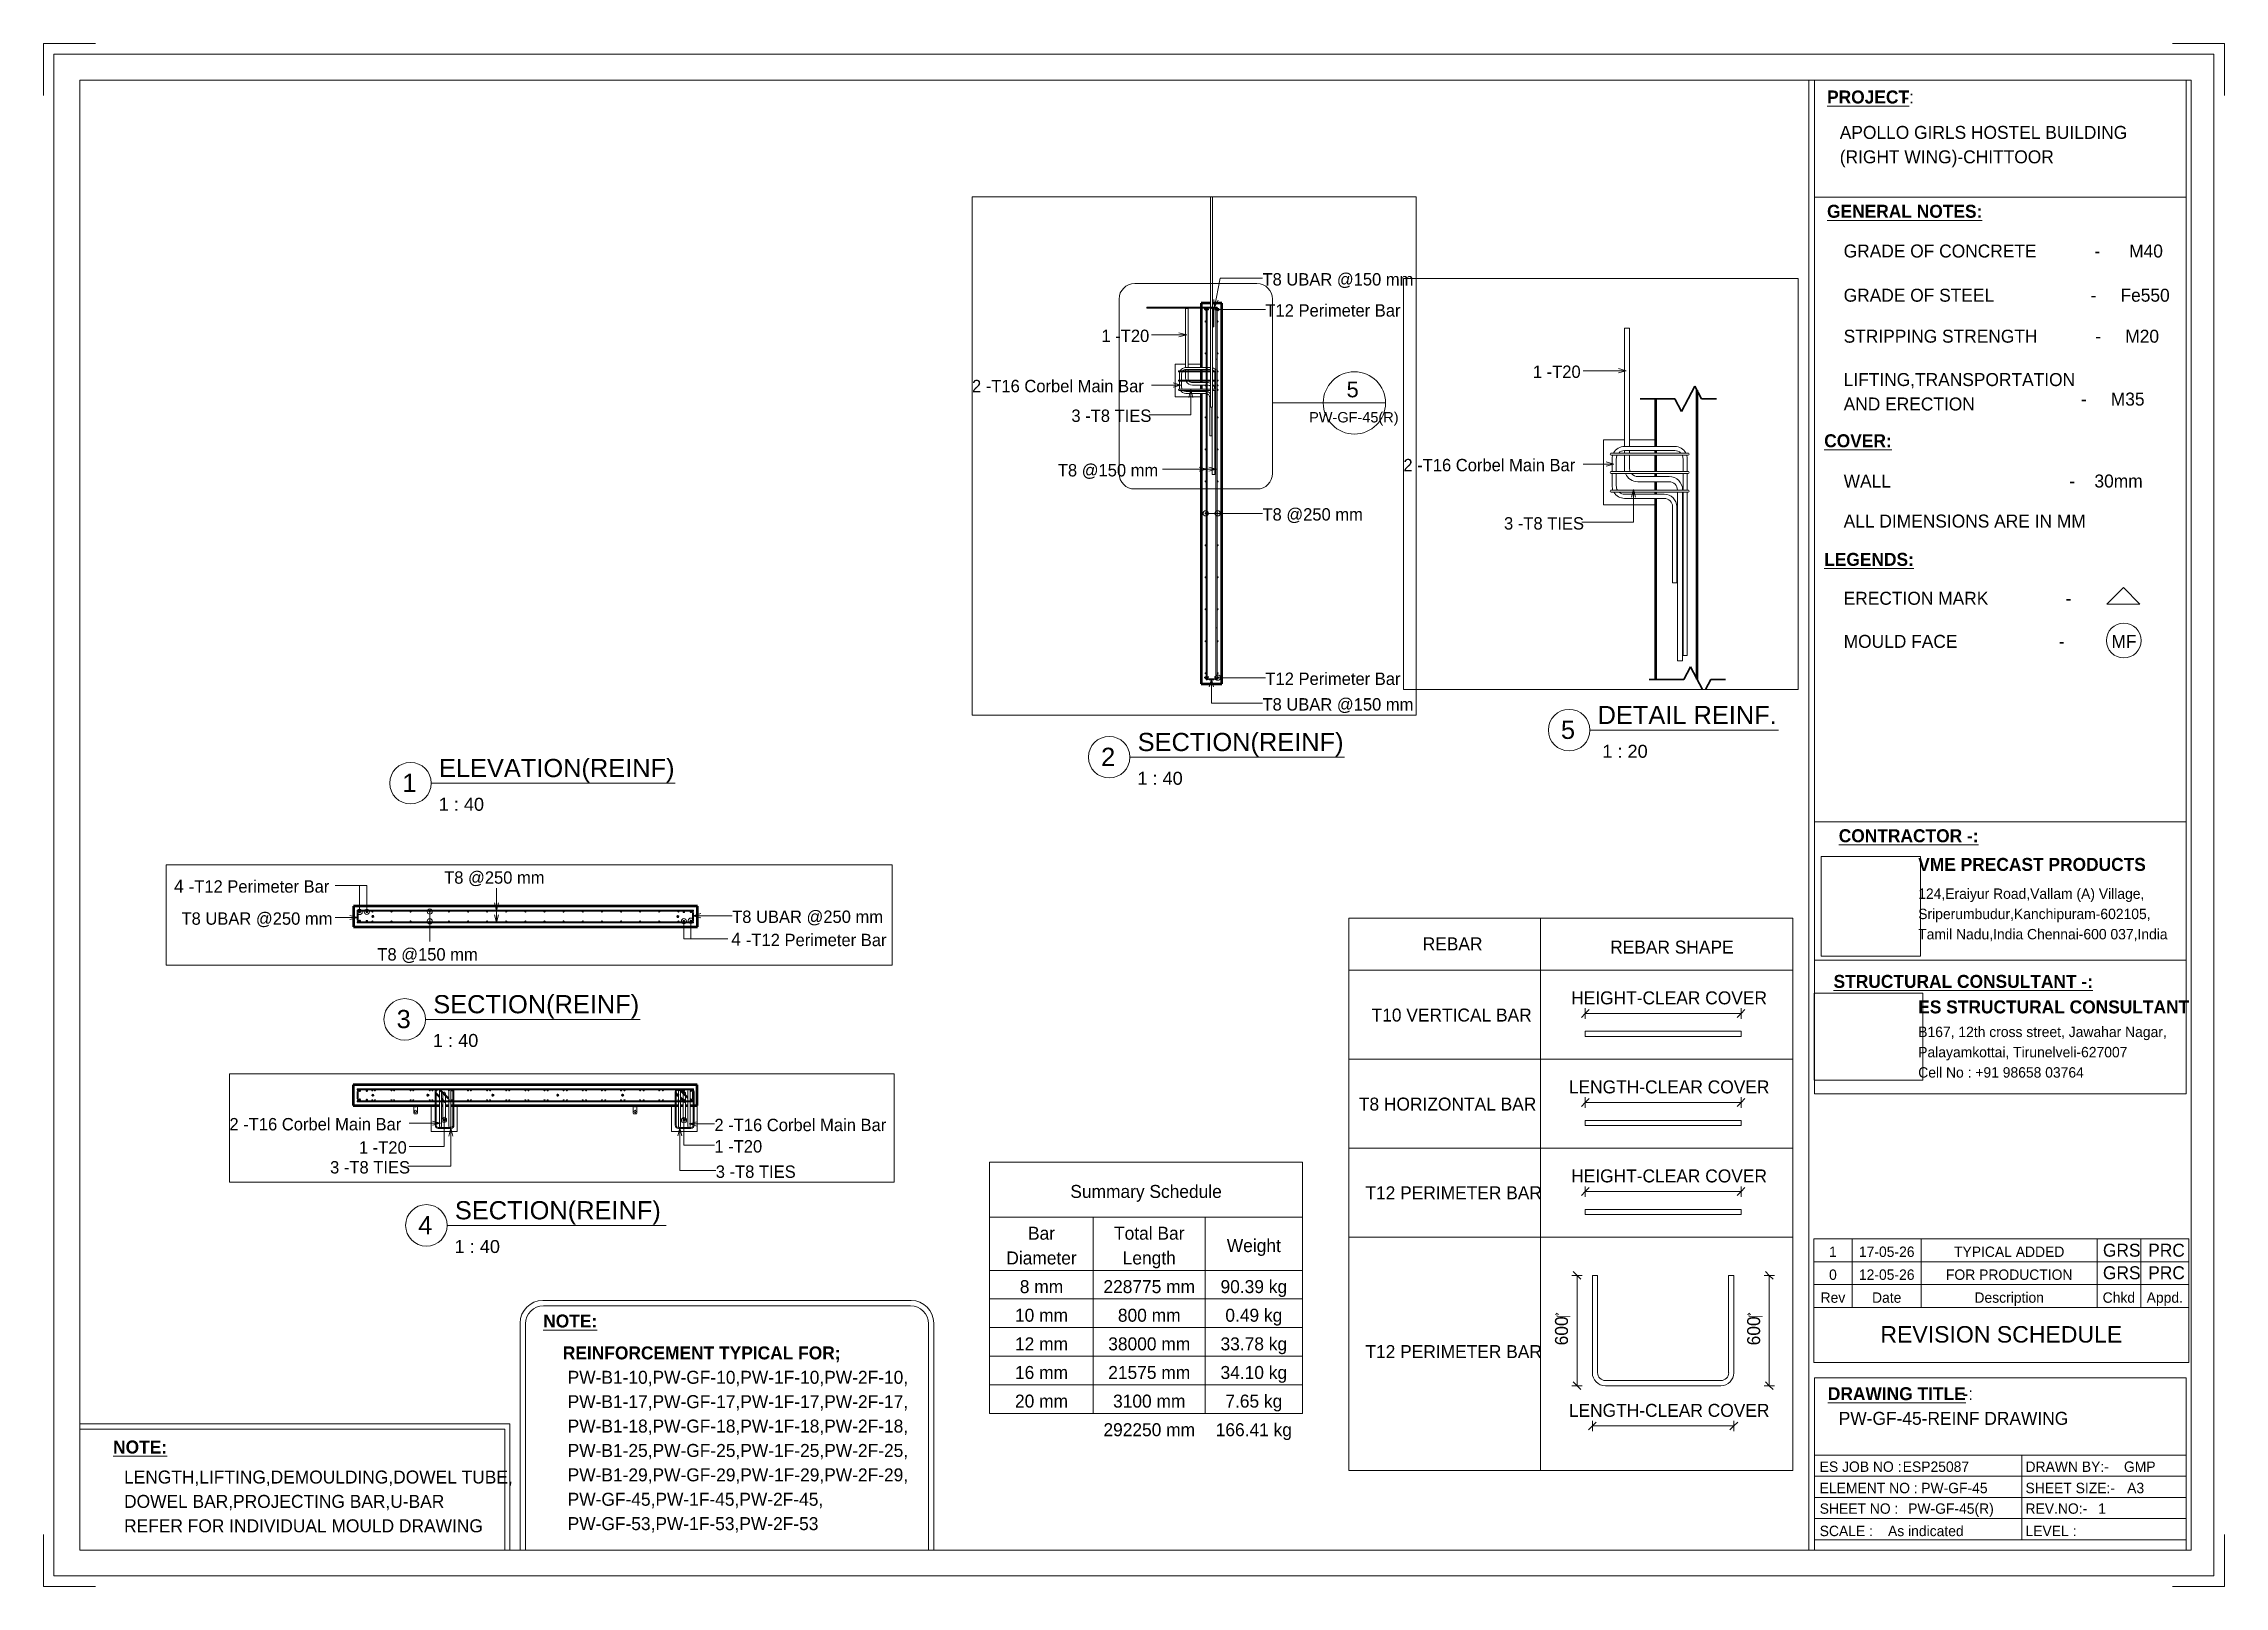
# Paper-space layout 'Layout1' of a CAD drawing. Header units: millimetres. Extents: x 0 to 582, y 0 to 622.
# Drawn here: x 161.8 to 581.8, y 325.4 to 622.4 of the extents above; entities outside this region: 1.
# The model-space entities are those that its viewports show. They can reach past a viewport. Long polylines and large blocks are cut down to what shows.
import ezdxf

# ---------------------------------------------------------------- set-up
doc = ezdxf.new("R2010")
doc.units = ezdxf.units.MM
for name, color, linetype, lineweight in [('A-ANNO-DIMS', 211, 'Continuous', 9), ('A-ANNO-DIMS-1', 211, 'Continuous', 9), ('A-ANNO-SYMB', 150, 'Continuous', 9), ('A-DETL-GENF', 92, 'Continuous', 18), ('A-DETL-MBND', 5, 'Continuous', 18), ('A-DETL-MEDM', 33, 'Continuous', 35), ('A-DETL-THIN', 151, 'Continuous', 18), ('A-GENM', 13, 'Continuous', 18), ('A-WALL', 113, 'Continuous', 25), ('G-ANNO-SCHD', 231, 'Continuous', 9), ('G-ANNO-TEXT', 231, 'Continuous', 9), ('G-ANNO-TTLB', 6, 'Continuous', 9), ('G-ANNO-TTLB-MEDM', 33, 'Continuous', 9), ('G-ANNO-TTLB-THIN', 151, 'Continuous', 9), ('S-BEAM', 12, 'Continuous', 18), ('S-RBAR', 171, 'Continuous', 18), ('S-RBAR-IDEN', 171, 'Continuous', 9)]:
    doc.layers.add(name, color=color, linetype=linetype, lineweight=lineweight)
doc.layers.add('G-ANNO-NPLT', color=191, linetype='Continuous')
doc.styles.add('Arial', font='arial.ttf', dxfattribs={"height": 80})
doc.styles.add('Arial_1', font='arial.ttf', dxfattribs={"height": 120})
doc.styles.add('Arial_2', font='arial.ttf', dxfattribs={"height": 3.175})
doc.styles.add('Arial_3', font='arial.ttf', dxfattribs={"height": 2.5})
doc.styles.add('Arial_4', font='arial.ttf', dxfattribs={"height": 3.5})
doc.styles.add('Nirmala UI', font='Nirmala.ttf', dxfattribs={"height": 95.25})
doc.styles.add('Nirmala UI Semilight', font='NirmalaS.ttf', dxfattribs={"height": 100})
doc.styles.add('Nirmala UI Semilight_1', font='NirmalaS.ttf', dxfattribs={"height": 2.5})
doc.styles.add('Nirmala UI Semilight_2', font='NirmalaS.ttf', dxfattribs={"height": 2})
doc.styles.add('Nirmala UI Semilight_B', font='', dxfattribs={"height": 2.5})
doc.styles.add('Nirmala UI_1', font='Nirmala.ttf', dxfattribs={"height": 47.625})
doc.styles.add('Nirmala UI_2', font='Nirmala.ttf', dxfattribs={"height": 2.5})
doc.styles.get('Nirmala UI Semilight_B').set_extended_font_data('Nirmala UI Semilight', bold=True)
doc.dimstyles.new('Diagonal_-_2_5mm_NI_UI', dxfattribs={"dimscale": 304.8, "dimtxt": 2.61841, "dimasz": 0.004921, "dimexe": 0.003281, "dimexo": 0.0625, "dimgap": 0.003281, "dimtad": 1, "dimdec": 0, "dimzin": 0, "dimdsep": 46, "dimtxsty": 'Nirmala UI Semilight_1', "dimblk1": 'OBLIQUE', "dimblk2": 'OBLIQUE', "dimsah": 1, "dimcen": 0.09, "dimazin": 0, "dimtfac": 1, "dimtdec": 4, "dimtix": 1, "dimtmove": 0, "dimatfit": 3, "dimfxl": 0.003281, "dimfxlon": 1, "dimtvp": 1, "dimtolj": 1, "dimtzin": 0, "dimarcsym": 2})
picture_1 = doc.add_image_def('image1.jpg', size_in_pixel=(200, 200))
picture_2 = doc.add_image_def('image2.jpg', size_in_pixel=(1600, 1280))

psp = doc.layouts.get("Layout1")

# ---------------------------------------------------------------- texts
at = {"layer": 'G-ANNO-SCHD', "attachment_point": 2}
for s, insert, char_height, width, line_spacing_factor, style in [('Summary Schedule', (374.12, 402.69), 2.5, 36.0073, 1.142579, 'Nirmala UI_2'), ('Bar\\PDiameter', (353.98, 394.65), 2.5, 17.2496, 1.142579, 'Nirmala UI_2'), ('Total Bar\\PLength', (374.73, 394.65), 2.5, 16.6526, 1.142579, 'Nirmala UI_2'), ('Weight', (394.87, 392.27), 2.5, 13.6363, 1.142579, 'Nirmala UI_2'), ('1', (506.4, 390.83), 2, 1.282, 1.142579, 'Nirmala UI Semilight_2'), ('17-05-26', (516.76, 390.83), 2, 12.9704, 1.142579, 'Nirmala UI Semilight_2'), ('TYPICAL ADDED', (540.35, 390.83), 2, 24.1561, 1.142579, 'Nirmala UI Semilight_2'), ('0', (506.4, 386.42), 2, 1.8098, 1.142579, 'Nirmala UI Semilight_2'), ('12-05-26', (516.76, 386.42), 2, 13.0458, 1.142579, 'Nirmala UI Semilight_2'), ('FOR PRODUCTION', (540.35, 386.42), 2, 28.002, 1.142579, 'Nirmala UI Semilight_2'), ('8 mm', (353.98, 384.37), 2.5, 10.8085, 1.142579, 'Nirmala UI_2'), ('228775 mm', (374.73, 384.37), 2.5, 22.2768, 1.142579, 'Nirmala UI_2'), ('90.39 kg', (394.87, 384.37), 2.5, 15.8985, 1.142579, 'Nirmala UI_2'), ('10 mm', (353.98, 378.86), 2.5, 13.1021, 1.142579, 'Nirmala UI_2'), ('800 mm', (374.73, 378.86), 2.5, 15.3958, 1.142579, 'Nirmala UI_2'), ('0.49 kg', (394.87, 378.86), 2.5, 13.6049, 1.142579, 'Nirmala UI_2'), ('Rev', (506.4, 382.01), 2, 5.3038, 1.142579, 'Nirmala UI Semilight_2'), ('Date', (516.76, 382.01), 2, 6.9125, 1.142579, 'Nirmala UI Semilight_2'), ('Description', (540.35, 382.01), 2, 16.6152, 1.142579, 'Nirmala UI Semilight_2'), ('Chkd', (561.47, 382.01), 2, 7.5661, 1.142579, 'Nirmala UI Semilight_2'), ('Appd.', (570.32, 382.01), 2, 8.8229, 1.142579, 'Nirmala UI Semilight_2'), ('REVISION SCHEDULE', (538.83, 375.52), 3.175, 55.5831, 0.941778, 'Arial_2'), ('12 mm', (353.98, 373.35), 2.5, 13.1021, 1.142579, 'Nirmala UI_2'), ('38000 mm', (374.73, 373.35), 2.5, 19.9831, 1.142579, 'Nirmala UI_2'), ('33.78 kg', (394.87, 373.35), 2.5, 15.8985, 1.142579, 'Nirmala UI_2'), ('16 mm', (353.98, 367.84), 2.5, 13.1021, 1.142579, 'Nirmala UI_2'), ('21575 mm', (374.73, 367.84), 2.5, 19.9831, 1.142579, 'Nirmala UI_2'), ('34.10 kg', (394.87, 367.84), 2.5, 15.8985, 1.142579, 'Nirmala UI_2'), ('20 mm', (353.98, 362.33), 2.5, 13.1021, 1.142579, 'Nirmala UI_2'), ('3100 mm', (374.73, 362.33), 2.5, 17.6894, 1.142579, 'Nirmala UI_2'), ('7.65 kg', (394.87, 362.33), 2.5, 13.6049, 1.142579, 'Nirmala UI_2'), ('292250 mm', (374.73, 356.82), 2.5, 22.2768, 1.142579, 'Nirmala UI_2'), ('166.41 kg', (394.87, 356.82), 2.5, 18.1922, 1.142579, 'Nirmala UI_2')]:
    psp.add_mtext(s, dxfattribs=dict(at, insert=insert, char_height=char_height, width=width, line_spacing_factor=line_spacing_factor, style=style))
at = {"layer": 'G-ANNO-TEXT', "color": 7, "char_height": 2.5, "attachment_point": 1}
for s, insert, width, style in [('GRADE OF CONCRETE            -      M40', (508.47, 583.74), 72.9536, 'Nirmala UI Semilight_1'), ('GRADE OF STEEL                    -     Fe550', (508.47, 575.23), 74.0759, 'Nirmala UI Semilight_1'), ('STRIPPING STRENGTH            -     M20', (508.47, 567.34), 71.1899, 'Nirmala UI Semilight_1'), ('LIFTING,TRANSPORTATION', (508.47, 558.99), 50.346, 'Nirmala UI Semilight_1'), (' -     M35', (553.23, 555.24), 17.0759, 'Nirmala UI Semilight_1'), ('AND ERECTION     ', (508.47, 554.29), 34.9536, 'Nirmala UI Semilight_1'), ('\\LCOVER:', (504.72, 547.21), 14.1097, 'Nirmala UI Semilight_B'), ('WALL                                     -    30mm', (508.47, 539.46), 73.2742, 'Nirmala UI Semilight_1'), ('ALL DIMENSIONS ARE IN MM', (508.47, 531.75), 55.0759, 'Nirmala UI Semilight_1'), ('\\LLEGENDS:', (504.72, 524.38), 18.519, 'Nirmala UI Semilight_B'), ('ERECTION MARK                -', (508.47, 516.88), 52.3502, 'Nirmala UI Semilight_1'), ('MOULD FACE                     -', (508.47, 508.59), 52.27, 'Nirmala UI Semilight_1'), ('MF', (560.04, 508.59), 5.9325, 'Nirmala UI_2'), ('REBAR', (427.4, 450.36), 12.2658, 'Nirmala UI Semilight_1'), ('REBAR SHAPE', (463.5, 449.73), 25.8143, 'Nirmala UI Semilight_1'), ('T10 VERTICAL BAR', (417.55, 436.65), 33.8312, 'Nirmala UI Semilight_1'), ('T8 HORIZONTAL BAR', (415.1, 419.51), 39.7637, 'Nirmala UI Semilight_1'), ('T12 PERIMETER BAR', (416.36, 402.43), 36.7173, 'Nirmala UI Semilight_1'), ('GRS', (558.4, 391.38), 7.5359, 'Nirmala UI Semilight_1'), ('PRC', (567.12, 391.38), 7.4557, 'Nirmala UI Semilight_1'), ('GRS', (558.4, 387.04), 7.5359, 'Nirmala UI Semilight_1'), ('PRC', (567.12, 387.04), 7.4557, 'Nirmala UI Semilight_1'), ('\\LNOTE:', (258.01, 377.75), 11.7046, 'Nirmala UI Semilight_B'), ('REINFORCEMENT TYPICAL FOR;', (261.79, 371.61), 59.3249, 'Nirmala UI Semilight_B'), ('T12 PERIMETER BAR', (416.36, 371.86), 36.7173, 'Nirmala UI Semilight_1'), (' PW-B1-10,PW-GF-10,PW-1F-10,PW-2F-10,', (261.79, 366.91), 75.3586, 'Nirmala UI Semilight_1'), (' PW-B1-17,PW-GF-17,PW-1F-17,PW-2F-17,', (261.79, 362.22), 75.038, 'Nirmala UI Semilight_1'), (' PW-B1-18,PW-GF-18,PW-1F-18,PW-2F-18,', (261.79, 357.52), 75.3586, 'Nirmala UI Semilight_1'), ('\\LNOTE:', (175.17, 353.49), 11.7046, 'Nirmala UI Semilight_B'), (' PW-B1-25,PW-GF-25,PW-1F-25,PW-2F-25,', (261.79, 352.83), 77.924, 'Nirmala UI Semilight_1'), ('LENGTH,LIFTING,DEMOULDING,DOWEL TUBE,', (177.29, 347.71), 84.9789, 'Nirmala UI Semilight_1'), (' PW-B1-29,PW-GF-29,PW-1F-29,PW-2F-29,', (261.79, 348.13), 77.924, 'Nirmala UI Semilight_1'), ('DOWEL BAR,PROJECTING BAR,U-BAR ', (177.29, 343.02), 70.4683, 'Nirmala UI Semilight_1'), (' PW-GF-45,PW-1F-45,PW-2F-45,', (261.79, 343.43), 59.1645, 'Nirmala UI Semilight_1'), ('REFER FOR INDIVIDUAL MOULD DRAWING', (177.29, 338.32), 79.5274, 'Nirmala UI Semilight_1'), (' PW-GF-53,PW-1F-53,PW-2F-53', (261.79, 338.74), 57.962, 'Nirmala UI Semilight_1')]:
    psp.add_mtext(s, dxfattribs=dict(at, insert=insert, width=width, style=style))
at = {"layer": 'G-ANNO-TTLB', "attachment_point": 1}
for s, insert, char_height, width, style in [('APOLLO GIRLS HOSTEL BUILDING', (507.72, 606.57), 2.5, 62.5316, 'Nirmala UI Semilight_1'), ('(RIGHT WING)-CHITTOOR', (507.72, 601.87), 2.5, 47.6202, 'Nirmala UI Semilight_1'), ('5', (454.02, 492.06), 3.5, 3.3671, 'Arial_4'), ('DETAIL REINF.', (461.08, 494.92), 3.5, 42.4093, 'Arial_4'), ('SECTION(REINF)', (372.5, 489.72), 3.5, 48.6624, 'Arial_4'), (' 1 : 20', (461.02, 487.43), 2.5, 11.7848, 'Arial_3'), ('ELEVATION(REINF)', (237.94, 484.71), 3.5, 55.7173, 'Arial_4'), ('2', (365.45, 486.86), 3.5, 3.3671, 'Arial_4'), ('1', (230.88, 481.85), 3.5, 3.3671, 'Arial_4'), ('1 : 40', (372.44, 482.23), 2.5, 10.5823, 'Arial_3'), ('1 : 40', (237.88, 477.23), 2.5, 10.5823, 'Arial_3'), ('SECTION(REINF)', (236.84, 439.24), 3.5, 48.6624, 'Arial_4'), ('3', (229.78, 436.38), 3.5, 3.3671, 'Arial_4'), ('1 : 40', (236.77, 431.76), 2.5, 10.5823, 'Arial_3'), ('SECTION(REINF)', (241, 399.57), 3.5, 48.6624, 'Arial_4'), ('4', (233.94, 396.71), 3.5, 3.3671, 'Arial_4'), ('1 : 40', (240.94, 392.09), 2.5, 10.5823, 'Arial_3'), ('PW-GF-45-REINF DRAWING', (507.52, 359.01), 2.5, 51.7088, 'Nirmala UI Semilight_1'), ('ESP25087', (519.84, 349.45), 2, 14.5907, 'Nirmala UI Semilight_2'), ('GMP', (562.45, 349.45), 2, 7.2152, 'Nirmala UI Semilight_2'), ('PW-GF-45', (523.41, 345.35), 2, 15.5527, 'Nirmala UI Semilight_2'), ('PW-GF-45(R)', (520.89, 341.39), 2, 19.6413, 'Nirmala UI Semilight_2'), ('1', (557.48, 341.39), 2, 1.2827, 'Nirmala UI Semilight_2'), ('As indicated', (517.01, 337.08), 2, 18.1983, 'Nirmala UI Semilight_2')]:
    psp.add_mtext(s, dxfattribs=dict(at, insert=insert, char_height=char_height, width=width, style=style))

msp = doc.modelspace()

# ---------------------------------------------------------------- texts
at = {"layer": 'A-ANNO-SYMB', "attachment_point": 1}
for s, insert, char_height, width, style in [('5', (3472.11, 5595.17), 120, 115.443, 'Arial_1'), ('PW-GF-45(R)', (3183.29, 5361.6), 80, 849.7887, 'Arial')]:
    msp.add_mtext(s, dxfattribs=dict(at, insert=insert, char_height=char_height, width=width, style=style))
at = {"layer": 'S-RBAR-IDEN', "attachment_point": 1}
for s, insert, char_height, width, style in [('T8 @250 mm', (6706.65, 77060.96), 95.25, 974.852, 'Nirmala UI'), ('2 -T12 Perimeter Bar', (4633.01, 76991.88), 95.25, 1491.1387, 'Nirmala UI'), ('T8 UBAR @250 mm', (8925.25, 76758.86), 95.25, 1430.2105, 'Nirmala UI'), ('T8 UBAR @250 mm', (4683.41, 76744.82), 95.25, 1430.2105, 'Nirmala UI'), ('2 -T12 Perimeter Bar', (8925.25, 76579.9), 95.25, 1491.1387, 'Nirmala UI'), ('2 -T16 Corbel Main Bar', (10670.41, 76537.94), 95.25, 1673.9235, 'Nirmala UI'), ('2 -T16 Corbel Main Bar', (14406.5, 76531.99), 95.25, 1673.9235, 'Nirmala UI'), ('T8 @150 mm', (6192.01, 76469.22), 95.25, 974.852, 'Nirmala UI'), ('1 -T20', (14406.3, 76367.45), 95.25, 464.9787, 'Nirmala UI'), ('1 -T20', (11667.81, 76358.91), 95.25, 464.9787, 'Nirmala UI'), ('3 -T8 TIES', (11445.61, 76206.01), 95.25, 721.5187, 'Nirmala UI'), ('3 -T8 TIES', (14416.9, 76172.32), 95.25, 721.5187, 'Nirmala UI'), ('T8 UBAR @150 mm', (2823.87, 6431.37), 95.25, 1430.2105, 'Nirmala UI'), ('T12 Perimeter Bar', (2846.71, 6191.94), 95.25, 1292.3202, 'Nirmala UI'), ('1 -T20', (16440.88, 6016.08), 47.625, 232.4894, 'Nirmala UI_1'), ('1 -T20', (1583.63, 5996.34), 95.25, 464.9787, 'Nirmala UI'), ('2 -T16 Corbel Main Bar', (15942.18, 5656.67), 47.625, 836.9617, 'Nirmala UI_1'), ('2 -T16 Corbel Main Bar', (586.23, 5609.57), 95.25, 1673.9235, 'Nirmala UI'), ('3 -T8 TIES', (16329.78, 5432.26), 47.625, 360.7594, 'Nirmala UI_1'), ('3 -T8 TIES', (1351.98, 5381.03), 95.25, 721.5187, 'Nirmala UI'), ('T8 @150 mm', (1247.38, 4961.3), 95.25, 974.852, 'Nirmala UI'), ('T8 @250 mm', (2823.87, 4621.37), 95.25, 974.852, 'Nirmala UI'), ('T12 Perimeter Bar', (2846.71, 3355.63), 95.25, 1292.3202, 'Nirmala UI'), ('T8 UBAR @150 mm', (2823.87, 3158.46), 95.25, 1430.2105, 'Nirmala UI')]:
    msp.add_mtext(s, dxfattribs=dict(at, insert=insert, char_height=char_height, width=width, style=style))

# ---------------------------------------------------------------- blocks, each defined once
blk = doc.blocks.new('ES-A3-VME SHEET - ES-A3 SHEET-601691-PW-GF-45-REINF DRAWING')
at = {"layer": 'G-ANNO-TTLB'}
for p, q in [((161.79, 622.41), (171.79, 622.41)), ((161.79, 622.41), (161.79, 612.41)), ((581.79, 622.41), (571.79, 622.41)), ((581.79, 622.41), (581.79, 612.41)), ((502.83, 488.6), (502.83, 615.41)), ((574.43, 615.41), (574.43, 488.6)), ((502.83, 592.83), (574.43, 592.83)), ((502.83, 420.26), (502.83, 488.6)), ((574.43, 420.26), (574.43, 488.6)), ((502.83, 472.62), (574.43, 472.62)), ((161.79, 325.41), (161.79, 335.41)), ((581.79, 325.41), (581.79, 335.41)), ((161.79, 325.41), (171.79, 325.41)), ((581.79, 325.41), (571.79, 325.41))]:
    blk.add_line(p, q, dxfattribs=at)
at = {"layer": 'G-ANNO-TTLB-MEDM'}
for p, q in [((168.79, 615.41), (168.79, 332.41)), ((168.79, 615.41), (575.42, 615.41)), ((501.74, 615.41), (501.74, 332.41)), ((575.42, 615.41), (575.42, 332.41)), ((502.83, 445.95), (574.43, 445.95)), ((502.83, 420.26), (574.43, 420.26)), ((502.83, 365.59), (574.43, 365.59)), ((502.83, 365.59), (502.83, 332.41)), ((574.43, 332.41), (574.43, 365.59)), ((168.79, 332.41), (575.42, 332.41))]:
    blk.add_line(p, q, dxfattribs=at)
at = {"layer": 'G-ANNO-TTLB-THIN'}
for p, q in [((163.79, 620.41), (163.79, 327.41)), ((579.79, 620.41), (163.79, 620.41)), ((579.79, 327.41), (579.79, 620.41)), ((502.83, 350.7), (574.43, 350.7)), ((542.79, 334.4), (542.79, 350.7)), ((502.83, 346.63), (574.43, 346.63)), ((502.83, 342.55), (574.43, 342.55)), ((502.83, 338.48), (574.43, 338.48)), ((502.83, 334.4), (574.43, 334.4)), ((163.79, 327.41), (579.79, 327.41))]:
    blk.add_line(p, q, dxfattribs=at)
at = {"layer": 'G-ANNO-TTLB', "attachment_point": 1}
for s, insert, char_height, width, style in [('\\LPROJECT', (505.27, 613.39), 2.5, 16.6751, 'Nirmala UI Semilight_B'), (' -:', (519.02, 613.39), 2.5, 3.8481, 'Nirmala UI Semilight_1'), ('\\LGENERAL NOTES:', (505.27, 591.39), 2.5, 32.7088, 'Nirmala UI Semilight_B'), ('\\LCONTRACTOR -:', (507.52, 471.17), 2.5, 30.9451, 'Nirmala UI Semilight_B'), ('VME PRECAST PRODUCTS', (522.83, 465.65), 2.5, 48.9029, 'Nirmala UI Semilight_B'), ('124,Eraiyur Road,Vallam (A) Village,', (522.83, 459.77), 2, 52.5105, 'Nirmala UI Semilight_2'), ('Sriperumbudur,Kanchipuram-602105,', (522.83, 455.87), 2, 55.5569, 'Nirmala UI Semilight_2'), ('Tamil Nadu,India Chennai-600 037,India', (522.83, 451.97), 2, 59.8861, 'Nirmala UI Semilight_2'), ('\\LSTRUCTURAL CONSULTANT -:', (506.53, 443.13), 2.5, 56.4388, 'Nirmala UI Semilight_B'), ('ES STRUCTURAL CONSULTANT', (522.83, 438.22), 2.5, 58.1223, 'Nirmala UI Semilight_B'), ('B167, 12th cross street, Jawahar Nagar,', (522.83, 433.16), 2, 57, 'Nirmala UI Semilight_2'), ('Palayamkottai, Tirunelveli-627007', (522.83, 429.26), 2, 50.0253, 'Nirmala UI Semilight_2'), ('Cell No : +91 98658 03764', (522.83, 425.36), 2, 39.443, 'Nirmala UI Semilight_2'), ('\\LDRAWING TITLE', (505.42, 363.76), 2.5, 30.2236, 'Nirmala UI Semilight_B'), ('\\fNirmala UI Semilight|b1|i0|c0|p34|; ', (530.35, 363.76), 2.5, 1.2025, 'Nirmala UI Semilight_B'), ('-:', (531.35, 363.76), 2.5, 2.6456, 'Nirmala UI Semilight_1'), ('ES JOB NO :', (503.85, 349.45), 2, 18.038, 'Nirmala UI Semilight_2'), ('DRAWN BY:-', (543.49, 349.45), 2, 19.0802, 'Nirmala UI Semilight_2'), ('ELEMENT NO :', (503.85, 345.35), 2, 21.8861, 'Nirmala UI Semilight_2'), ('SHEET SIZE:-', (543.49, 345.35), 2, 18.9198, 'Nirmala UI Semilight_2'), ('A3', (563.07, 345.35), 2, 4.0084, 'Nirmala UI Semilight_2'), ('SHEET NO :', (503.85, 341.39), 2, 17.2363, 'Nirmala UI Semilight_2'), ('REV.NO:-', (543.49, 341.39), 2, 13.789, 'Nirmala UI Semilight_2'), ('SCALE :', (503.85, 337.08), 2, 11.1435, 'Nirmala UI Semilight_2'), ('LEVEL :', (543.49, 337.08), 2, 10.5021, 'Nirmala UI Semilight_2')]:
    blk.add_mtext(s, dxfattribs=dict(at, insert=insert, char_height=char_height, width=width, style=style))
at = {"layer": 'G-ANNO-TTLB'}
image = blk.add_image(picture_1, insert=(504.11, 446.76), size_in_units=(19.15, 19.15), dxfattribs=at)
image.dxf.flags = 7
image = blk.add_image(picture_2, insert=(502.76, 422.87), size_in_units=(20.94, 16.75), dxfattribs=at)
image.dxf.flags = 7
blk = doc.blocks.new('Viewport - M_View Title_rfa A3-601133-PW-GF-45-REINF DRAWING')
at = {"layer": 'G-ANNO-TTLB'}
for start, end in [(360, 180), (180, 0)]:
    blk.add_arc((-4.125, 0), 4, start, end, dxfattribs=at)
blk = doc.blocks.new('DIMBLOCK59-PW-GF-45-REINF DRAWING')
at = {"layer": 'A-ANNO-DIMS-1'}
for p, q in [((458.7, 435.7), (457.95, 434.95)), ((458.7, 435.7), (458.7, 436.7)), ((458.7, 435.7), (459.45, 436.45)), ((458.7, 435.7), (488.7, 435.7)), ((458.7, 435.7), (458.7, 434.7)), ((488.7, 435.7), (487.95, 434.95)), ((488.7, 435.7), (488.7, 436.7)), ((488.7, 435.7), (489.45, 436.45)), ((488.7, 435.7), (488.7, 434.7))]:
    blk.add_line(p, q, dxfattribs=at)
at = {"layer": 'A-ANNO-DIMS-1', "color": 0, "insert": (455.99, 439.96), "char_height": 2.5, "width": 42.5039, "attachment_point": 1, "line_spacing_factor": 1.142579, "style": 'Nirmala UI Semilight_1'}
blk.add_mtext('HEIGHT-CLEAR COVER', dxfattribs=at)
blk = doc.blocks.new('_Oblique')
at = {"color": 0, "linetype": 'ByBlock', "lineweight": -2}
blk.add_line((-0.5, -0.5), (0.5, 0.5), dxfattribs=at)
blk = doc.blocks.new('DIMBLOCK60-PW-GF-45-REINF DRAWING')
at = {"layer": 'A-ANNO-DIMS-1'}
for p, q in [((458.7, 418.56), (457.95, 417.81)), ((458.7, 418.56), (458.7, 419.56)), ((458.7, 418.56), (459.45, 419.31)), ((458.7, 418.56), (488.7, 418.56)), ((458.7, 418.56), (458.7, 417.56)), ((488.7, 418.56), (487.95, 417.81)), ((488.7, 418.56), (488.7, 419.56)), ((488.7, 418.56), (489.45, 419.31)), ((488.7, 418.56), (488.7, 417.56))]:
    blk.add_line(p, q, dxfattribs=at)
at = {"layer": 'A-ANNO-DIMS-1', "color": 0, "insert": (455.54, 422.82), "char_height": 2.5, "width": 43.5894, "attachment_point": 1, "line_spacing_factor": 1.142579, "style": 'Nirmala UI Semilight_1'}
blk.add_mtext('LENGTH-CLEAR COVER', dxfattribs=at)
blk = doc.blocks.new('DIMBLOCK61-PW-GF-45-REINF DRAWING')
at = {"layer": 'A-ANNO-DIMS-1'}
for p, q in [((458.7, 401.42), (457.95, 400.67)), ((458.7, 401.42), (458.7, 402.42)), ((458.7, 401.42), (459.45, 402.17)), ((458.7, 401.42), (488.7, 401.42)), ((458.7, 401.42), (458.7, 400.42)), ((488.7, 401.42), (487.95, 400.67)), ((488.7, 401.42), (488.7, 402.42)), ((488.7, 401.42), (489.45, 402.17)), ((488.7, 401.42), (488.7, 400.42))]:
    blk.add_line(p, q, dxfattribs=at)
at = {"layer": 'A-ANNO-DIMS-1', "color": 0, "insert": (455.99, 405.68), "char_height": 2.5, "width": 42.5039, "attachment_point": 1, "line_spacing_factor": 1.142579, "style": 'Nirmala UI Semilight_1'}
blk.add_mtext('HEIGHT-CLEAR COVER', dxfattribs=at)
blk = doc.blocks.new('DIMBLOCK62-PW-GF-45-REINF DRAWING')
at = {"layer": 'A-ANNO-DIMS-1'}
for p, q in [((460.07, 356.29), (460.07, 357.29)), ((460.07, 356.29), (460.82, 357.04)), ((487.32, 356.29), (487.32, 357.29)), ((487.32, 356.29), (488.07, 357.04)), ((460.07, 356.29), (459.32, 355.54)), ((460.07, 356.29), (487.32, 356.29)), ((460.07, 356.29), (460.07, 355.29)), ((487.32, 356.29), (486.57, 355.54)), ((487.32, 356.29), (487.32, 355.29))]:
    blk.add_line(p, q, dxfattribs=at)
at = {"layer": 'A-ANNO-DIMS-1', "color": 0, "insert": (455.54, 360.55), "char_height": 2.5, "width": 43.5894, "attachment_point": 1, "line_spacing_factor": 1.142579, "style": 'Nirmala UI Semilight_1'}
blk.add_mtext('LENGTH-CLEAR COVER', dxfattribs=at)
blk = doc.blocks.new('DIMBLOCK63-PW-GF-45-REINF DRAWING')
at = {"layer": 'A-ANNO-DIMS-1'}
for p, q in [((494.14, 385.29), (493.14, 385.29)), ((494.14, 385.29), (493.39, 386.04)), ((494.14, 385.29), (494.14, 364.04)), ((494.14, 385.29), (494.89, 384.54)), ((494.14, 385.29), (495.14, 385.29)), ((494.14, 364.04), (493.14, 364.04)), ((494.14, 364.04), (493.39, 364.79)), ((494.14, 364.04), (494.89, 363.29)), ((494.14, 364.04), (495.14, 364.04))]:
    blk.add_line(p, q, dxfattribs=at)
at = {"layer": 'A-ANNO-DIMS-1', "color": 0, "insert": (489.88, 371.81), "char_height": 2.5, "width": 6.8555, "attachment_point": 1, "rotation": 90, "line_spacing_factor": 1.142579, "style": 'Nirmala UI Semilight_1'}
blk.add_mtext('600\\fNirmala UI Semilight|b0|i0|c177|p34|;\u200e', dxfattribs=at)
blk = doc.blocks.new('DIMBLOCK64-PW-GF-45-REINF DRAWING')
at = {"layer": 'A-ANNO-DIMS-1'}
for p, q in [((457.13, 385.29), (456.13, 385.29)), ((457.13, 385.29), (456.38, 386.04)), ((457.13, 385.29), (457.13, 364.04)), ((457.13, 385.29), (457.88, 384.54)), ((457.13, 385.29), (458.13, 385.29)), ((457.13, 364.04), (456.13, 364.04)), ((457.13, 364.04), (456.38, 364.79)), ((457.13, 364.04), (457.88, 363.29)), ((457.13, 364.04), (458.13, 364.04))]:
    blk.add_line(p, q, dxfattribs=at)
at = {"layer": 'A-ANNO-DIMS-1', "color": 0, "insert": (452.87, 371.81), "char_height": 2.5, "width": 6.8555, "attachment_point": 1, "rotation": 90, "line_spacing_factor": 1.142579, "style": 'Nirmala UI Semilight_1'}
blk.add_mtext('600\\fNirmala UI Semilight|b0|i0|c177|p34|;\u200e', dxfattribs=at)
blk = doc.blocks.new('RR spread anchor face based - RR-SA-1_4-160-614768-Elevation Top 2')
at = {"layer": 'A-GENM'}
for p, q in [((-3735.39, 76633.04), (-3735.39, 76575.04)), ((-3727.39, 76630.04), (-3727.39, 76633.04)), ((-3713.39, 76633.04), (-3713.39, 76630.04)), ((-3705.39, 76575.04), (-3705.39, 76633.04)), ((-3727.39, 76585.54), (-3727.39, 76591.54)), ((-3713.39, 76591.54), (-3713.39, 76585.54)), ((-3735.39, 76575.04), (-3732.89, 76570.04)), ((-3707.89, 76570.04), (-3705.39, 76575.04)), ((-3732.89, 76570.04), (-3707.89, 76570.04))]:
    blk.add_line(p, q, dxfattribs=at)
for centre, start, end in [((-3720.39, 76630.04), 180, 0), ((-3720.39, 76591.54), 0, 180), ((-3720.39, 76585.54), 180, 0)]:
    blk.add_arc(centre, 7, start, end, dxfattribs=at)
blk = doc.blocks.new('RR spread anchor face based - RR-SA-1_4-160-V1-Elevation Top 2')
at = {"layer": 'A-GENM'}
for p, q in [((-2045.39, 76633.04), (-2045.39, 76575.04)), ((-2037.39, 76630.04), (-2037.39, 76633.04)), ((-2023.39, 76632.99), (-2023.39, 76630.04)), ((-2015.39, 76575.04), (-2015.39, 76633.04)), ((-2037.39, 76585.54), (-2037.39, 76591.54)), ((-2023.39, 76591.54), (-2023.39, 76585.54)), ((-2045.39, 76575.04), (-2042.89, 76570.04)), ((-2017.89, 76570.04), (-2015.39, 76575.04)), ((-2042.89, 76570.04), (-2017.89, 76570.04))]:
    blk.add_line(p, q, dxfattribs=at)
for centre, start, end in [((-2030.39, 76630.04), 180, 0), ((-2030.39, 76591.54), 0, 180), ((-2030.39, 76585.54), 180, 0)]:
    blk.add_arc(centre, 7, start, end, dxfattribs=at)
blk = doc.blocks.new('M_Break Line - M_Break Line-5416970-Detail 1')
at = {"layer": 'A-DETL-MEDM'}
for p, q in [((76768.04, 4855.99), (76742.16, 4806.83)), ((76813.81, 4769.06), (76768.04, 4855.99)), ((76742.16, 4806.83), (76608.37, 4806.83)), ((76845.69, 4806.83), (76825.8, 4769.06)), ((76903.09, 4806.83), (76845.69, 4806.83))]:
    blk.add_line(p, q, dxfattribs=at)
blk = doc.blocks.new('M_Break Line - M_Break Line-5417060-Detail 1')
at = {"layer": 'A-DETL-MEDM'}
for p, q in [((76733.04, 5838.51), (76784.81, 5936.83)), ((76784.81, 5936.83), (76810.69, 5887.67)), ((76573.37, 5887.67), (76707.16, 5887.67)), ((76707.16, 5887.67), (76733.04, 5838.51)), ((76810.69, 5887.67), (76868.09, 5887.67))]:
    blk.add_line(p, q, dxfattribs=at)
blk = doc.blocks.new('Detail View - M_Callout Head-378964-Elevation Right 1')
at = {"layer": 'A-ANNO-SYMB'}
blk.add_line((77573.24, 5432.15), (78053.24, 5432.15), dxfattribs=at)
for start, end in [(0, 180), (180, 360)]:
    blk.add_arc((77813.24, 5432.15), 240, start, end, dxfattribs=at)

# ---------------------------------------------------------------- dimensions: what is measured, and where the dimension line sits
at = {"layer": 'A-ANNO-DIMS'}
for base, p1, p2, text, override, picture, middle in [((488.7, 435.7), (458.7, 434.7), (488.7, 434.7), 'HEIGHT-CLEAR COVER', {"dimpost": '<>', "dimfxl": 30}, 'DIMBLOCK59-PW-GF-45-REINF DRAWING', (473.7, 437.99)), ((488.7, 418.56), (458.7, 417.56), (488.7, 417.56), 'LENGTH-CLEAR COVER', {"dimpost": '<>', "dimfxl": 30}, 'DIMBLOCK60-PW-GF-45-REINF DRAWING', (473.7, 420.85)), ((488.7, 401.42), (458.7, 400.42), (488.7, 400.42), 'HEIGHT-CLEAR COVER', {"dimpost": '<>', "dimfxl": 30}, 'DIMBLOCK61-PW-GF-45-REINF DRAWING', (473.7, 403.71)), ((487.32, 356.29), (460.07, 357.29), (487.32, 357.29), 'LENGTH-CLEAR COVER', {"dimpost": '<>', "dimfxl": 27.25}, 'DIMBLOCK62-PW-GF-45-REINF DRAWING', (473.7, 358.58))]:
    dim = psp.add_linear_dim(base=base, p1=p1, p2=p2, text=text, dimstyle='Diagonal_-_2_5mm_NI_UI', override=override, dxfattribs=at)
    dim.commit()
    dim.dimension.update_dxf_attribs({"geometry": picture, "text_midpoint": middle})
for base, p1, p2, picture, middle in [((457.13, 364.04), (458.13, 385.29), (458.13, 364.04), 'DIMBLOCK64-PW-GF-45-REINF DRAWING', (454.63, 374.67)), ((494.14, 364.04), (493.14, 385.29), (493.14, 364.04), 'DIMBLOCK63-PW-GF-45-REINF DRAWING', (491.63, 374.67))]:
    dim = psp.add_linear_dim(base=base, p1=p1, p2=p2, angle=90, text='600\u200e', dimstyle='Diagonal_-_2_5mm_NI_UI', override={"dimpost": '<>', "dimfxl": 21.25}, dxfattribs=at)
    dim.commit()
    dim.dimension.update_dxf_attribs({"geometry": picture, "text_midpoint": middle})

# ---------------------------------------------------------------- hatches: boundary and pattern name
at = {"layer": 'S-RBAR'}
for points in [[(6056.17, 76741.94), (6062.17, 76747.94), (6056.17, 76753.94), (6050.17, 76747.94)], [(6111.17, 76743.08), (6117.17, 76749.08), (6111.17, 76755.08), (6105.17, 76749.08)], [(6153.84, 76747.04), (6157.84, 76751.04), (6153.84, 76755.04), (6149.84, 76751.04)], [(6301.18, 76747.04), (6305.18, 76751.04), (6301.18, 76755.04), (6297.18, 76751.04)], [(6448.52, 76747.04), (6452.52, 76751.04), (6448.52, 76755.04), (6444.52, 76751.04)], [(6595.85, 76747.04), (6599.85, 76751.04), (6595.85, 76755.04), (6591.85, 76751.04)], [(6743.19, 76747.04), (6747.19, 76751.04), (6743.19, 76755.04), (6739.19, 76751.04)], [(6890.53, 76747.04), (6894.53, 76751.04), (6890.53, 76755.04), (6886.53, 76751.04)], [(7037.87, 76747.04), (7041.87, 76751.04), (7037.87, 76755.04), (7033.87, 76751.04)], [(7185.21, 76747.04), (7189.21, 76751.04), (7185.21, 76755.04), (7181.21, 76751.04)], [(7332.55, 76747.04), (7336.55, 76751.04), (7332.55, 76755.04), (7328.55, 76751.04)], [(7479.89, 76747.04), (7483.89, 76751.04), (7479.89, 76755.04), (7475.89, 76751.04)], [(7627.22, 76747.04), (7631.22, 76751.04), (7627.22, 76755.04), (7623.22, 76751.04)], [(7774.56, 76747.04), (7778.56, 76751.04), (7774.56, 76755.04), (7770.56, 76751.04)], [(7921.9, 76747.04), (7925.9, 76751.04), (7921.9, 76755.04), (7917.9, 76751.04)], [(8069.24, 76747.04), (8073.24, 76751.04), (8069.24, 76755.04), (8065.24, 76751.04)], [(8216.58, 76747.04), (8220.58, 76751.04), (8216.58, 76755.04), (8212.58, 76751.04)], [(8363.92, 76747.04), (8367.92, 76751.04), (8363.92, 76755.04), (8359.92, 76751.04)], [(8511.25, 76747.04), (8515.25, 76751.04), (8511.25, 76755.04), (8507.25, 76751.04)], [(8553.17, 76743.04), (8559.17, 76749.04), (8553.17, 76755.04), (8547.17, 76749.04)], [(8608.17, 76743.04), (8614.17, 76749.04), (8608.17, 76755.04), (8602.17, 76749.04)], [(11673.67, 76741.94), (11679.67, 76747.94), (11673.67, 76753.94), (11667.67, 76747.94)], [(11728.67, 76743.08), (11734.67, 76749.08), (11728.67, 76755.08), (11722.67, 76749.08)], [(11771.34, 76747.04), (11775.34, 76751.04), (11771.34, 76755.04), (11767.34, 76751.04)], [(11790.59, 76747.04), (11794.59, 76751.04), (11790.59, 76755.04), (11786.59, 76751.04)], [(11918.68, 76747.04), (11922.68, 76751.04), (11918.68, 76755.04), (11914.68, 76751.04)], [(11938.51, 76747.04), (11942.51, 76751.04), (11938.51, 76755.04), (11934.51, 76751.04)], [(12066.02, 76747.04), (12070.02, 76751.04), (12066.02, 76755.04), (12062.02, 76751.04)], [(12086.44, 76747.04), (12090.44, 76751.04), (12086.44, 76755.04), (12082.44, 76751.04), (12086.03, 76747.45)], [(12213.36, 76747.04), (12217.36, 76751.04), (12213.36, 76755.04), (12209.36, 76751.04)], [(12234.36, 76747.04), (12238.36, 76751.04), (12234.36, 76755.04), (12230.36, 76751.04)], [(12360.7, 76747.04), (12364.7, 76751.04), (12360.7, 76755.04), (12356.7, 76751.04)], [(12382.28, 76747.04), (12386.28, 76751.04), (12382.28, 76755.04), (12378.28, 76751.04)], [(12508.04, 76747.04), (12512.04, 76751.04), (12508.04, 76755.04), (12504.04, 76751.04)], [(12530.21, 76747.04), (12534.21, 76751.04), (12530.21, 76755.04), (12526.21, 76751.04)], [(12655.37, 76747.04), (12659.37, 76751.04), (12655.37, 76755.04), (12651.37, 76751.04)], [(12678.13, 76747.04), (12682.13, 76751.04), (12678.13, 76755.04), (12674.13, 76751.04)], [(12802.71, 76747.04), (12806.71, 76751.04), (12802.71, 76755.04), (12798.71, 76751.04)], [(12826.06, 76747.04), (12830.06, 76751.04), (12826.06, 76755.04), (12822.06, 76751.04)], [(12950.05, 76747.04), (12954.05, 76751.04), (12950.05, 76755.04), (12946.05, 76751.04)], [(12973.98, 76747.04), (12977.98, 76751.04), (12973.98, 76755.04), (12969.98, 76751.04)], [(13097.39, 76747.04), (13101.39, 76751.04), (13097.39, 76755.04), (13093.39, 76751.04)], [(13121.9, 76747.04), (13125.9, 76751.04), (13121.9, 76755.04), (13117.9, 76751.04)], [(13244.73, 76747.04), (13248.73, 76751.04), (13244.73, 76755.04), (13240.73, 76751.04)], [(13269.83, 76747.04), (13273.83, 76751.04), (13269.83, 76755.04), (13265.83, 76751.04)], [(13392.07, 76747.04), (13396.07, 76751.04), (13392.07, 76755.04), (13388.07, 76751.04)], [(13417.75, 76747.04), (13421.75, 76751.04), (13417.75, 76755.04), (13413.75, 76751.04)], [(13539.4, 76747.04), (13543.4, 76751.04), (13539.4, 76755.04), (13535.4, 76751.04)], [(13565.68, 76747.04), (13569.68, 76751.04), (13565.68, 76755.04), (13561.68, 76751.04)], [(13686.74, 76747.04), (13690.74, 76751.04), (13686.74, 76755.04), (13682.74, 76751.04)], [(13713.6, 76747.04), (13717.6, 76751.04), (13713.6, 76755.04), (13709.6, 76751.04)], [(13834.08, 76747.04), (13838.08, 76751.04), (13834.08, 76755.04), (13830.08, 76751.04)], [(13861.53, 76747.04), (13865.53, 76751.04), (13861.53, 76755.04), (13857.53, 76751.04)], [(13981.42, 76747.04), (13985.42, 76751.04), (13981.42, 76755.04), (13977.42, 76751.04)], [(14009.45, 76747.04), (14013.45, 76751.04), (14009.45, 76755.04), (14005.45, 76751.04)], [(14128.76, 76747.04), (14132.62, 76751.18), (14128.76, 76755.04), (14124.76, 76751.04)], [(14157.37, 76747.04), (14161.37, 76751.04), (14157.37, 76755.04), (14153.37, 76751.04)], [(14170.67, 76743.04), (14176.67, 76749.04), (14170.67, 76755.04), (14164.67, 76749.04)], [(14225.67, 76743.04), (14231.67, 76749.04), (14225.67, 76755.04), (14219.67, 76749.04), (14221.93, 76746.78)], [(8502.47, 76706.57), (8511.87, 76706.57), (8514.78, 76715.51), (8507.17, 76721.04), (8499.56, 76715.51)], [(12197.2, 76705.43), (12206.14, 76708.34), (12206.14, 76717.74), (12197.2, 76720.65), (12191.67, 76713.04)], [(12697.2, 76705.43), (12706.14, 76708.34), (12706.14, 76717.74), (12697.2, 76720.65), (12691.67, 76713.04)], [(13197.2, 76705.43), (13206.14, 76708.34), (13206.14, 76717.74), (13197.2, 76720.65), (13191.67, 76713.04)], [(13697.2, 76705.43), (13706.14, 76708.34), (13706.14, 76717.74), (13697.2, 76720.65), (13691.67, 76713.04)], [(14119.97, 76706.57), (14129.38, 76706.57), (14132.28, 76715.51), (14124.67, 76721.04), (14117.06, 76715.51)], [(6157.17, 76705.04), (6164.78, 76710.57), (6161.87, 76719.51), (6152.47, 76719.51), (6149.56, 76710.57)], [(11774.67, 76705.04), (11782.28, 76710.57), (11779.38, 76719.51), (11769.97, 76719.51), (11767.06, 76710.57)], [(6056.17, 76672.64), (6062.17, 76678.64), (6056.17, 76684.64), (6050.17, 76678.64)], [(6111.17, 76671.08), (6117.17, 76677.08), (6111.17, 76683.08), (6105.17, 76677.08)], [(8553.17, 76671.08), (8559.17, 76677.08), (8553.17, 76683.08), (8547.17, 76677.08)], [(8608.17, 76672.64), (8614.17, 76678.64), (8608.17, 76684.64), (8602.17, 76678.64)], [(11673.67, 76672.64), (11679.67, 76678.64), (11673.67, 76684.64), (11667.67, 76678.64)], [(11728.67, 76671.08), (11734.67, 76677.08), (11728.67, 76683.08), (11722.67, 76677.08)], [(14170.67, 76671.08), (14176.67, 76677.08), (14170.67, 76683.08), (14164.67, 76677.08)], [(14225.67, 76672.64), (14231.67, 76678.64), (14225.67, 76684.64), (14219.67, 76678.64), (14221.6, 76676.7)], [(6153.84, 76671.04), (6157.84, 76675.04), (6153.84, 76679.04), (6149.84, 76675.04)], [(6301.18, 76671.04), (6305.18, 76675.04), (6301.18, 76679.04), (6297.18, 76675.04)], [(6448.52, 76671.04), (6452.52, 76675.04), (6448.52, 76679.04), (6444.52, 76675.04)], [(6595.85, 76671.04), (6599.85, 76675.04), (6595.85, 76679.04), (6591.85, 76675.04)], [(6743.19, 76671.04), (6747.19, 76675.04), (6743.19, 76679.04), (6739.19, 76675.04)], [(6890.53, 76671.04), (6894.53, 76675.04), (6890.53, 76679.04), (6886.53, 76675.04)], [(7037.87, 76671.04), (7041.87, 76675.04), (7037.87, 76679.04), (7033.87, 76675.04)], [(7185.21, 76671.04), (7189.21, 76675.04), (7185.21, 76679.04), (7181.21, 76675.04)], [(7332.55, 76671.04), (7336.55, 76675.04), (7332.55, 76679.04), (7328.55, 76675.04)], [(7479.89, 76671.04), (7483.89, 76675.04), (7479.89, 76679.04), (7475.89, 76675.04)], [(7627.22, 76671.04), (7631.22, 76675.04), (7627.22, 76679.04), (7623.22, 76675.04)], [(7774.56, 76671.04), (7778.56, 76675.04), (7774.56, 76679.04), (7770.56, 76675.04)], [(7921.9, 76671.04), (7925.9, 76675.04), (7921.9, 76679.04), (7917.9, 76675.04)], [(8069.24, 76671.04), (8073.24, 76675.04), (8069.24, 76679.04), (8065.24, 76675.04)], [(8216.58, 76671.04), (8220.58, 76675.04), (8216.58, 76679.04), (8212.58, 76675.04)], [(8363.92, 76671.04), (8367.92, 76675.04), (8363.92, 76679.04), (8359.92, 76675.04)], [(8511.25, 76671.04), (8515.25, 76675.04), (8511.25, 76679.04), (8507.25, 76675.04)], [(11771.34, 76671.04), (11775.34, 76675.04), (11771.34, 76679.04), (11767.34, 76675.04)], [(11790.59, 76671.04), (11794.59, 76675.04), (11790.59, 76679.04), (11786.59, 76675.04)], [(11918.68, 76671.04), (11922.68, 76675.04), (11918.68, 76679.04), (11914.68, 76675.04)], [(11938.51, 76671.04), (11942.51, 76675.04), (11938.51, 76679.04), (11934.51, 76675.04)], [(12066.02, 76671.04), (12070.02, 76675.04), (12066.02, 76679.04), (12062.02, 76675.04)], [(12086.44, 76671.04), (12090.44, 76675.04), (12086.44, 76679.04), (12082.44, 76675.04), (12086.03, 76671.45)], [(12213.36, 76671.04), (12217.36, 76675.04), (12213.36, 76679.04), (12209.36, 76675.04)], [(12234.36, 76671.04), (12238.36, 76675.04), (12234.36, 76679.04), (12230.36, 76675.04)], [(12360.7, 76671.04), (12364.7, 76675.04), (12360.7, 76679.04), (12356.7, 76675.04)], [(12382.28, 76671.04), (12386.28, 76675.04), (12382.28, 76679.04), (12378.28, 76675.04)], [(12508.04, 76671.04), (12512.04, 76675.04), (12508.04, 76679.04), (12504.04, 76675.04)], [(12530.21, 76671.04), (12534.21, 76675.04), (12530.21, 76679.04), (12526.21, 76675.04)], [(12655.37, 76671.04), (12659.37, 76675.04), (12655.37, 76679.04), (12651.37, 76675.04)], [(12678.13, 76671.04), (12682.13, 76675.04), (12678.13, 76679.04), (12674.13, 76675.04)], [(12802.71, 76671.04), (12806.71, 76675.04), (12802.71, 76679.04), (12798.71, 76675.04)], [(12826.06, 76671.04), (12830.06, 76675.04), (12826.06, 76679.04), (12822.06, 76675.04)], [(12950.05, 76671.04), (12954.05, 76675.04), (12950.05, 76679.04), (12946.05, 76675.04)], [(12973.98, 76671.04), (12977.98, 76675.04), (12973.98, 76679.04), (12969.98, 76675.04)], [(13097.39, 76671.04), (13101.39, 76675.04), (13097.39, 76679.04), (13093.39, 76675.04)], [(13121.9, 76671.04), (13125.9, 76675.04), (13121.9, 76679.04), (13117.9, 76675.04)], [(13244.73, 76671.04), (13248.73, 76675.04), (13244.73, 76679.04), (13240.73, 76675.04)], [(13269.83, 76671.04), (13273.83, 76675.04), (13269.83, 76679.04), (13265.83, 76675.04)], [(13392.07, 76671.04), (13396.07, 76675.04), (13392.07, 76679.04), (13388.07, 76675.04)], [(13417.75, 76671.04), (13421.75, 76675.04), (13417.75, 76679.04), (13413.75, 76675.04)], [(13539.4, 76671.04), (13543.4, 76675.04), (13539.4, 76679.04), (13535.4, 76675.04)], [(13565.68, 76671.04), (13569.68, 76675.04), (13565.68, 76679.04), (13561.68, 76675.04)], [(13686.74, 76671.04), (13690.74, 76675.04), (13686.74, 76679.04), (13682.74, 76675.04)], [(13713.6, 76671.04), (13717.6, 76675.04), (13713.6, 76679.04), (13709.6, 76675.04)], [(13834.08, 76671.04), (13838.08, 76675.04), (13834.08, 76679.04), (13830.08, 76675.04)], [(13861.53, 76671.04), (13865.53, 76675.04), (13861.53, 76679.04), (13857.53, 76675.04)], [(13981.42, 76671.04), (13985.42, 76675.04), (13981.42, 76679.04), (13977.42, 76675.04)], [(14009.45, 76671.04), (14013.45, 76675.04), (14009.45, 76679.04), (14005.45, 76675.04)], [(14128.76, 76671.04), (14132.76, 76675.04), (14128.76, 76679.04), (14124.76, 76675.04)], [(14157.37, 76671.04), (14161.37, 76675.04), (14157.37, 76679.04), (14153.37, 76675.04)], [(12327.76, 76513.53), (12334.67, 76523.04), (12327.76, 76532.55), (12316.58, 76528.92), (12316.58, 76517.16)], [(14177.76, 76513.53), (14184.67, 76523.04), (14177.76, 76532.55), (14166.58, 76528.92), (14166.58, 76517.16)], [(2383.85, 6147.21), (2389.85, 6153.21), (2383.85, 6159.21), (2377.85, 6153.21)], [(2404.01, 6148.31), (2408.01, 6152.31), (2404.01, 6156.31), (2400.01, 6152.31)], [(2459.76, 6148.31), (2463.76, 6152.31), (2459.76, 6156.31), (2455.76, 6152.31)], [(2479.85, 6147.21), (2485.85, 6153.21), (2479.85, 6159.21), (2473.85, 6153.21)], [(2385.85, 6055.04), (2389.85, 6059.04), (2385.85, 6063.04), (2381.85, 6059.04)], [(2477.85, 6055.04), (2481.85, 6059.04), (2477.85, 6063.04), (2473.85, 6059.04)], [(2385.85, 5808.8), (2389.85, 5812.8), (2385.85, 5816.8), (2381.85, 5812.8)], [(2477.85, 5808.8), (2481.85, 5812.8), (2477.85, 5816.8), (2473.85, 5812.8)], [(2385.85, 5562.57), (2389.85, 5566.57), (2385.85, 5570.57), (2381.85, 5566.57)], [(2477.85, 5562.57), (2481.85, 5566.57), (2477.85, 5570.57), (2473.85, 5566.57)], [(2385.85, 5316.34), (2389.85, 5320.34), (2385.85, 5324.34), (2381.85, 5320.34)], [(2477.85, 5316.34), (2481.85, 5320.34), (2477.85, 5324.34), (2473.85, 5320.34)], [(2385.85, 5070.1), (2389.85, 5074.1), (2385.85, 5078.1), (2381.85, 5074.1)], [(2477.85, 5070.1), (2481.85, 5074.1), (2477.85, 5078.1), (2473.85, 5074.1)], [(2385.85, 4823.87), (2389.85, 4827.87), (2385.85, 4831.87), (2381.85, 4827.87)], [(2477.85, 4823.87), (2481.85, 4827.87), (2477.85, 4831.87), (2473.85, 4827.87)], [(2385.85, 4577.64), (2389.85, 4581.64), (2385.85, 4585.64), (2381.85, 4581.64)], [(2477.85, 4577.64), (2481.85, 4581.64), (2477.85, 4585.64), (2473.85, 4581.64)], [(2385.85, 4331.41), (2389.85, 4335.41), (2385.85, 4339.41), (2381.85, 4335.41)], [(2477.85, 4331.41), (2481.85, 4335.41), (2477.85, 4339.41), (2473.85, 4335.41)], [(2385.85, 4085.17), (2389.85, 4089.17), (2385.85, 4093.17), (2381.85, 4089.17)], [(2477.85, 4085.17), (2481.85, 4089.17), (2477.85, 4093.17), (2473.85, 4089.17), (2474.59, 4088.43)], [(2385.85, 3838.94), (2389.85, 3842.94), (2385.85, 3846.94), (2381.85, 3842.94)], [(2477.85, 3838.94), (2481.85, 3842.94), (2477.85, 3846.94), (2473.85, 3842.94)], [(2385.85, 3592.71), (2389.85, 3596.71), (2385.85, 3600.71), (2381.85, 3596.71)], [(2477.85, 3592.71), (2481.85, 3596.71), (2477.85, 3600.71), (2473.85, 3596.71)], [(2385.85, 3346.47), (2389.85, 3350.47), (2385.85, 3354.47), (2381.85, 3350.47)], [(2477.85, 3346.47), (2481.85, 3350.47), (2477.85, 3354.47), (2473.85, 3350.47)], [(2383.85, 3310.29), (2389.85, 3316.29), (2383.85, 3322.29), (2377.85, 3316.29)], [(2403.25, 3315.4), (2408.25, 3320.4), (2403.25, 3325.4), (2398.25, 3320.4)], [(2460.68, 3315.4), (2465.68, 3320.4), (2460.68, 3325.4), (2455.68, 3320.4), (2456.74, 3319.34)], [(2479.85, 3310.29), (2485.85, 3316.29), (2479.85, 3322.29), (2473.85, 3316.29)]]:
    msp.add_hatch(color=256, dxfattribs=at).paths.add_polyline_path(points)
h = msp.add_hatch(color=256, dxfattribs=at)
edge = h.paths.add_edge_path()
edge.add_arc((6056.17, 76747.94), 6, 0, 360)
h = msp.add_hatch(color=256, dxfattribs=at)
edge = h.paths.add_edge_path()
edge.add_arc((6111.17, 76749.08), 6, 0, 360)
h = msp.add_hatch(color=256, dxfattribs=at)
edge = h.paths.add_edge_path()
edge.add_arc((6153.84, 76751.04), 4, 0, 360)
h = msp.add_hatch(color=256, dxfattribs=at)
edge = h.paths.add_edge_path()
edge.add_arc((6301.18, 76751.04), 4, 0, 360)
h = msp.add_hatch(color=256, dxfattribs=at)
edge = h.paths.add_edge_path()
edge.add_arc((6448.52, 76751.04), 4, 0, 360)
h = msp.add_hatch(color=256, dxfattribs=at)
edge = h.paths.add_edge_path()
edge.add_arc((6595.85, 76751.04), 4, 0, 360)
h = msp.add_hatch(color=256, dxfattribs=at)
edge = h.paths.add_edge_path()
edge.add_arc((6743.19, 76751.04), 4, 0, 360)
h = msp.add_hatch(color=256, dxfattribs=at)
edge = h.paths.add_edge_path()
edge.add_arc((6890.53, 76751.04), 4, 0, 360)
h = msp.add_hatch(color=256, dxfattribs=at)
edge = h.paths.add_edge_path()
edge.add_arc((7037.87, 76751.04), 4, 0, 360)
h = msp.add_hatch(color=256, dxfattribs=at)
edge = h.paths.add_edge_path()
edge.add_arc((7185.21, 76751.04), 4, 0, 360)
h = msp.add_hatch(color=256, dxfattribs=at)
edge = h.paths.add_edge_path()
edge.add_arc((7332.55, 76751.04), 4, 0, 360)
h = msp.add_hatch(color=256, dxfattribs=at)
edge = h.paths.add_edge_path()
edge.add_arc((7479.89, 76751.04), 4, 0, 360)
h = msp.add_hatch(color=256, dxfattribs=at)
edge = h.paths.add_edge_path()
edge.add_arc((7627.22, 76751.04), 4, 0, 360)
h = msp.add_hatch(color=256, dxfattribs=at)
edge = h.paths.add_edge_path()
edge.add_arc((7774.56, 76751.04), 4, 0, 360)
h = msp.add_hatch(color=256, dxfattribs=at)
edge = h.paths.add_edge_path()
edge.add_arc((7921.9, 76751.04), 4, 0, 360)
h = msp.add_hatch(color=256, dxfattribs=at)
edge = h.paths.add_edge_path()
edge.add_arc((8069.24, 76751.04), 4, 0, 360)
h = msp.add_hatch(color=256, dxfattribs=at)
edge = h.paths.add_edge_path()
edge.add_arc((8216.58, 76751.04), 4, 0, 360)
h = msp.add_hatch(color=256, dxfattribs=at)
edge = h.paths.add_edge_path()
edge.add_arc((8363.92, 76751.04), 4, 0, 360)
h = msp.add_hatch(color=256, dxfattribs=at)
edge = h.paths.add_edge_path()
edge.add_arc((8511.25, 76751.04), 4, 0, 360)
h = msp.add_hatch(color=256, dxfattribs=at)
edge = h.paths.add_edge_path()
edge.add_arc((8553.17, 76749.04), 6, 0, 360)
h = msp.add_hatch(color=256, dxfattribs=at)
edge = h.paths.add_edge_path()
edge.add_arc((8608.17, 76749.04), 6, 0, 360)
h = msp.add_hatch(color=256, dxfattribs=at)
edge = h.paths.add_edge_path()
edge.add_arc((11673.67, 76747.94), 6, 0, 360)
h = msp.add_hatch(color=256, dxfattribs=at)
edge = h.paths.add_edge_path()
edge.add_arc((11728.67, 76749.08), 6, 0, 360)
h = msp.add_hatch(color=256, dxfattribs=at)
edge = h.paths.add_edge_path()
edge.add_arc((11771.34, 76751.04), 4, 0, 360)
h = msp.add_hatch(color=256, dxfattribs=at)
edge = h.paths.add_edge_path()
edge.add_arc((11790.59, 76751.04), 4, 0, 360)
h = msp.add_hatch(color=256, dxfattribs=at)
edge = h.paths.add_edge_path()
edge.add_arc((11918.68, 76751.04), 4, 0, 360)
h = msp.add_hatch(color=256, dxfattribs=at)
edge = h.paths.add_edge_path()
edge.add_arc((11938.51, 76751.04), 4, 0, 360)
h = msp.add_hatch(color=256, dxfattribs=at)
edge = h.paths.add_edge_path()
edge.add_arc((12066.02, 76751.04), 4, 0, 360)
h = msp.add_hatch(color=256, dxfattribs=at)
edge = h.paths.add_edge_path()
edge.add_arc((12086.44, 76751.04), 4, 0, 360)
h = msp.add_hatch(color=256, dxfattribs=at)
edge = h.paths.add_edge_path()
edge.add_arc((12213.36, 76751.04), 4, 0, 360)
h = msp.add_hatch(color=256, dxfattribs=at)
edge = h.paths.add_edge_path()
edge.add_arc((12234.36, 76751.04), 4, 0, 360)
h = msp.add_hatch(color=256, dxfattribs=at)
edge = h.paths.add_edge_path()
edge.add_arc((12360.7, 76751.04), 4, 0, 360)
h = msp.add_hatch(color=256, dxfattribs=at)
edge = h.paths.add_edge_path()
edge.add_arc((12382.28, 76751.04), 4, 0, 360)
h = msp.add_hatch(color=256, dxfattribs=at)
edge = h.paths.add_edge_path()
edge.add_arc((12508.04, 76751.04), 4, 0, 360)
h = msp.add_hatch(color=256, dxfattribs=at)
edge = h.paths.add_edge_path()
edge.add_arc((12530.21, 76751.04), 4, 0, 360)
h = msp.add_hatch(color=256, dxfattribs=at)
edge = h.paths.add_edge_path()
edge.add_arc((12655.37, 76751.04), 4, 0, 360)
h = msp.add_hatch(color=256, dxfattribs=at)
edge = h.paths.add_edge_path()
edge.add_arc((12678.13, 76751.04), 4, 0, 360)
h = msp.add_hatch(color=256, dxfattribs=at)
edge = h.paths.add_edge_path()
edge.add_arc((12802.71, 76751.04), 4, 0, 360)
h = msp.add_hatch(color=256, dxfattribs=at)
edge = h.paths.add_edge_path()
edge.add_arc((12826.06, 76751.04), 4, 0, 360)
h = msp.add_hatch(color=256, dxfattribs=at)
edge = h.paths.add_edge_path()
edge.add_arc((12950.05, 76751.04), 4, 0, 360)
h = msp.add_hatch(color=256, dxfattribs=at)
edge = h.paths.add_edge_path()
edge.add_arc((12973.98, 76751.04), 4, 0, 360)
h = msp.add_hatch(color=256, dxfattribs=at)
edge = h.paths.add_edge_path()
edge.add_arc((13097.39, 76751.04), 4, 0, 360)
h = msp.add_hatch(color=256, dxfattribs=at)
edge = h.paths.add_edge_path()
edge.add_arc((13121.9, 76751.04), 4, 0, 360)
h = msp.add_hatch(color=256, dxfattribs=at)
edge = h.paths.add_edge_path()
edge.add_arc((13244.73, 76751.04), 4, 0, 360)
h = msp.add_hatch(color=256, dxfattribs=at)
edge = h.paths.add_edge_path()
edge.add_arc((13269.83, 76751.04), 4, 0, 360)
h = msp.add_hatch(color=256, dxfattribs=at)
edge = h.paths.add_edge_path()
edge.add_arc((13392.07, 76751.04), 4, 0, 360)
h = msp.add_hatch(color=256, dxfattribs=at)
edge = h.paths.add_edge_path()
edge.add_arc((13417.75, 76751.04), 4, 0, 360)
h = msp.add_hatch(color=256, dxfattribs=at)
edge = h.paths.add_edge_path()
edge.add_arc((13539.4, 76751.04), 4, 0, 360)
h = msp.add_hatch(color=256, dxfattribs=at)
edge = h.paths.add_edge_path()
edge.add_arc((13565.68, 76751.04), 4, 0, 360)
h = msp.add_hatch(color=256, dxfattribs=at)
edge = h.paths.add_edge_path()
edge.add_arc((13686.74, 76751.04), 4, 0, 360)
h = msp.add_hatch(color=256, dxfattribs=at)
edge = h.paths.add_edge_path()
edge.add_arc((13713.6, 76751.04), 4, 0, 360)
h = msp.add_hatch(color=256, dxfattribs=at)
edge = h.paths.add_edge_path()
edge.add_arc((13834.08, 76751.04), 4, 0, 360)
h = msp.add_hatch(color=256, dxfattribs=at)
edge = h.paths.add_edge_path()
edge.add_arc((13861.53, 76751.04), 4, 0, 360)
h = msp.add_hatch(color=256, dxfattribs=at)
edge = h.paths.add_edge_path()
edge.add_arc((13981.42, 76751.04), 4, 0, 360)
h = msp.add_hatch(color=256, dxfattribs=at)
edge = h.paths.add_edge_path()
edge.add_arc((14009.45, 76751.04), 4, 0, 360)
h = msp.add_hatch(color=256, dxfattribs=at)
edge = h.paths.add_edge_path()
edge.add_arc((14128.76, 76751.04), 4, 0, 360)
h = msp.add_hatch(color=256, dxfattribs=at)
edge = h.paths.add_edge_path()
edge.add_arc((14157.37, 76751.04), 4, 0, 360)
h = msp.add_hatch(color=256, dxfattribs=at)
edge = h.paths.add_edge_path()
edge.add_arc((14170.67, 76749.04), 6, 0, 360)
h = msp.add_hatch(color=256, dxfattribs=at)
edge = h.paths.add_edge_path()
edge.add_arc((14225.67, 76749.04), 6, 0, 360)
h = msp.add_hatch(color=256, dxfattribs=at)
edge = h.paths.add_edge_path()
edge.add_arc((6157.17, 76713.04), 8, 0, 360)
h = msp.add_hatch(color=256, dxfattribs=at)
edge = h.paths.add_edge_path()
edge.add_arc((8507.17, 76713.04), 8, 0, 360)
h = msp.add_hatch(color=256, dxfattribs=at)
edge = h.paths.add_edge_path()
edge.add_arc((11774.67, 76713.04), 8, 0, 360)
h = msp.add_hatch(color=256, dxfattribs=at)
edge = h.paths.add_edge_path()
edge.add_arc((12199.67, 76713.04), 8, 0, 360)
h = msp.add_hatch(color=256, dxfattribs=at)
edge = h.paths.add_edge_path()
edge.add_arc((12699.67, 76713.04), 8, 0, 360)
h = msp.add_hatch(color=256, dxfattribs=at)
edge = h.paths.add_edge_path()
edge.add_arc((13199.67, 76713.04), 8, 0, 360)
h = msp.add_hatch(color=256, dxfattribs=at)
edge = h.paths.add_edge_path()
edge.add_arc((13699.67, 76713.04), 8, 0, 360)
h = msp.add_hatch(color=256, dxfattribs=at)
edge = h.paths.add_edge_path()
edge.add_arc((14124.67, 76713.04), 8, 0, 360)
h = msp.add_hatch(color=256, dxfattribs=at)
edge = h.paths.add_edge_path()
edge.add_arc((6056.17, 76678.64), 6, 0, 360)
h = msp.add_hatch(color=256, dxfattribs=at)
edge = h.paths.add_edge_path()
edge.add_arc((6111.17, 76677.08), 6, 0, 360)
h = msp.add_hatch(color=256, dxfattribs=at)
edge = h.paths.add_edge_path()
edge.add_arc((8553.17, 76677.08), 6, 0, 360)
h = msp.add_hatch(color=256, dxfattribs=at)
edge = h.paths.add_edge_path()
edge.add_arc((8608.17, 76678.64), 6, 0, 360)
h = msp.add_hatch(color=256, dxfattribs=at)
edge = h.paths.add_edge_path()
edge.add_arc((11673.67, 76678.64), 6, 0, 360)
h = msp.add_hatch(color=256, dxfattribs=at)
edge = h.paths.add_edge_path()
edge.add_arc((11728.67, 76677.08), 6, 0, 360)
h = msp.add_hatch(color=256, dxfattribs=at)
edge = h.paths.add_edge_path()
edge.add_arc((14170.67, 76677.08), 6, 0, 360)
h = msp.add_hatch(color=256, dxfattribs=at)
edge = h.paths.add_edge_path()
edge.add_arc((14225.67, 76678.64), 6, 0, 360)
h = msp.add_hatch(color=256, dxfattribs=at)
edge = h.paths.add_edge_path()
edge.add_arc((6153.84, 76675.04), 4, 0, 360)
h = msp.add_hatch(color=256, dxfattribs=at)
edge = h.paths.add_edge_path()
edge.add_arc((6301.18, 76675.04), 4, 0, 360)
h = msp.add_hatch(color=256, dxfattribs=at)
edge = h.paths.add_edge_path()
edge.add_arc((6448.52, 76675.04), 4, 0, 360)
h = msp.add_hatch(color=256, dxfattribs=at)
edge = h.paths.add_edge_path()
edge.add_arc((6595.85, 76675.04), 4, 0, 360)
h = msp.add_hatch(color=256, dxfattribs=at)
edge = h.paths.add_edge_path()
edge.add_arc((6743.19, 76675.04), 4, 0, 360)
h = msp.add_hatch(color=256, dxfattribs=at)
edge = h.paths.add_edge_path()
edge.add_arc((6890.53, 76675.04), 4, 0, 360)
h = msp.add_hatch(color=256, dxfattribs=at)
edge = h.paths.add_edge_path()
edge.add_arc((7037.87, 76675.04), 4, 0, 360)
h = msp.add_hatch(color=256, dxfattribs=at)
edge = h.paths.add_edge_path()
edge.add_arc((7185.21, 76675.04), 4, 0, 360)
h = msp.add_hatch(color=256, dxfattribs=at)
edge = h.paths.add_edge_path()
edge.add_arc((7332.55, 76675.04), 4, 0, 360)
h = msp.add_hatch(color=256, dxfattribs=at)
edge = h.paths.add_edge_path()
edge.add_arc((7479.89, 76675.04), 4, 0, 360)
h = msp.add_hatch(color=256, dxfattribs=at)
edge = h.paths.add_edge_path()
edge.add_arc((7627.22, 76675.04), 4, 0, 360)
h = msp.add_hatch(color=256, dxfattribs=at)
edge = h.paths.add_edge_path()
edge.add_arc((7774.56, 76675.04), 4, 0, 360)
h = msp.add_hatch(color=256, dxfattribs=at)
edge = h.paths.add_edge_path()
edge.add_arc((7921.9, 76675.04), 4, 0, 360)
h = msp.add_hatch(color=256, dxfattribs=at)
edge = h.paths.add_edge_path()
edge.add_arc((8069.24, 76675.04), 4, 0, 360)
h = msp.add_hatch(color=256, dxfattribs=at)
edge = h.paths.add_edge_path()
edge.add_arc((8216.58, 76675.04), 4, 0, 360)
h = msp.add_hatch(color=256, dxfattribs=at)
edge = h.paths.add_edge_path()
edge.add_arc((8363.92, 76675.04), 4, 0, 360)
h = msp.add_hatch(color=256, dxfattribs=at)
edge = h.paths.add_edge_path()
edge.add_arc((8511.25, 76675.04), 4, 0, 360)
h = msp.add_hatch(color=256, dxfattribs=at)
edge = h.paths.add_edge_path()
edge.add_arc((11771.34, 76675.04), 4, 0, 360)
h = msp.add_hatch(color=256, dxfattribs=at)
edge = h.paths.add_edge_path()
edge.add_arc((11790.59, 76675.04), 4, 0, 360)
h = msp.add_hatch(color=256, dxfattribs=at)
edge = h.paths.add_edge_path()
edge.add_arc((11918.68, 76675.04), 4, 0, 360)
h = msp.add_hatch(color=256, dxfattribs=at)
edge = h.paths.add_edge_path()
edge.add_arc((11938.51, 76675.04), 4, 0, 360)
h = msp.add_hatch(color=256, dxfattribs=at)
edge = h.paths.add_edge_path()
edge.add_arc((12066.02, 76675.04), 4, 0, 360)
h = msp.add_hatch(color=256, dxfattribs=at)
edge = h.paths.add_edge_path()
edge.add_arc((12086.44, 76675.04), 4, 0, 360)
h = msp.add_hatch(color=256, dxfattribs=at)
edge = h.paths.add_edge_path()
edge.add_arc((12213.36, 76675.04), 4, 0, 360)
h = msp.add_hatch(color=256, dxfattribs=at)
edge = h.paths.add_edge_path()
edge.add_arc((12234.36, 76675.04), 4, 0, 360)
h = msp.add_hatch(color=256, dxfattribs=at)
edge = h.paths.add_edge_path()
edge.add_arc((12360.7, 76675.04), 4, 0, 360)
h = msp.add_hatch(color=256, dxfattribs=at)
edge = h.paths.add_edge_path()
edge.add_arc((12382.28, 76675.04), 4, 0, 360)
h = msp.add_hatch(color=256, dxfattribs=at)
edge = h.paths.add_edge_path()
edge.add_arc((12508.04, 76675.04), 4, 0, 360)
h = msp.add_hatch(color=256, dxfattribs=at)
edge = h.paths.add_edge_path()
edge.add_arc((12530.21, 76675.04), 4, 0, 360)
h = msp.add_hatch(color=256, dxfattribs=at)
edge = h.paths.add_edge_path()
edge.add_arc((12655.37, 76675.04), 4, 0, 360)
h = msp.add_hatch(color=256, dxfattribs=at)
edge = h.paths.add_edge_path()
edge.add_arc((12678.13, 76675.04), 4, 0, 360)
h = msp.add_hatch(color=256, dxfattribs=at)
edge = h.paths.add_edge_path()
edge.add_arc((12802.71, 76675.04), 4, 0, 360)
h = msp.add_hatch(color=256, dxfattribs=at)
edge = h.paths.add_edge_path()
edge.add_arc((12826.06, 76675.04), 4, 0, 360)
h = msp.add_hatch(color=256, dxfattribs=at)
edge = h.paths.add_edge_path()
edge.add_arc((12950.05, 76675.04), 4, 0, 360)
h = msp.add_hatch(color=256, dxfattribs=at)
edge = h.paths.add_edge_path()
edge.add_arc((12973.98, 76675.04), 4, 0, 360)
h = msp.add_hatch(color=256, dxfattribs=at)
edge = h.paths.add_edge_path()
edge.add_arc((13097.39, 76675.04), 4, 0, 360)
h = msp.add_hatch(color=256, dxfattribs=at)
edge = h.paths.add_edge_path()
edge.add_arc((13121.9, 76675.04), 4, 0, 360)
h = msp.add_hatch(color=256, dxfattribs=at)
edge = h.paths.add_edge_path()
edge.add_arc((13244.73, 76675.04), 4, 0, 360)
h = msp.add_hatch(color=256, dxfattribs=at)
edge = h.paths.add_edge_path()
edge.add_arc((13269.83, 76675.04), 4, 0, 360)
h = msp.add_hatch(color=256, dxfattribs=at)
edge = h.paths.add_edge_path()
edge.add_arc((13392.07, 76675.04), 4, 0, 360)
h = msp.add_hatch(color=256, dxfattribs=at)
edge = h.paths.add_edge_path()
edge.add_arc((13417.75, 76675.04), 4, 0, 360)
h = msp.add_hatch(color=256, dxfattribs=at)
edge = h.paths.add_edge_path()
edge.add_arc((13539.4, 76675.04), 4, 0, 360)
h = msp.add_hatch(color=256, dxfattribs=at)
edge = h.paths.add_edge_path()
edge.add_arc((13565.68, 76675.04), 4, 0, 360)
h = msp.add_hatch(color=256, dxfattribs=at)
edge = h.paths.add_edge_path()
edge.add_arc((13686.74, 76675.04), 4, 0, 360)
h = msp.add_hatch(color=256, dxfattribs=at)
edge = h.paths.add_edge_path()
edge.add_arc((13713.6, 76675.04), 4, 0, 360)
h = msp.add_hatch(color=256, dxfattribs=at)
edge = h.paths.add_edge_path()
edge.add_arc((13834.08, 76675.04), 4, 0, 360)
h = msp.add_hatch(color=256, dxfattribs=at)
edge = h.paths.add_edge_path()
edge.add_arc((13861.53, 76675.04), 4, 0, 360)
h = msp.add_hatch(color=256, dxfattribs=at)
edge = h.paths.add_edge_path()
edge.add_arc((13981.42, 76675.04), 4, 0, 360)
h = msp.add_hatch(color=256, dxfattribs=at)
edge = h.paths.add_edge_path()
edge.add_arc((14009.45, 76675.04), 4, 0, 360)
h = msp.add_hatch(color=256, dxfattribs=at)
edge = h.paths.add_edge_path()
edge.add_arc((14128.76, 76675.04), 4, 0, 360)
h = msp.add_hatch(color=256, dxfattribs=at)
edge = h.paths.add_edge_path()
edge.add_arc((14157.37, 76675.04), 4, 0, 360)
h = msp.add_hatch(color=256, dxfattribs=at)
edge = h.paths.add_edge_path()
edge.add_arc((12324.67, 76523.04), 10, 0, 360)
h = msp.add_hatch(color=256, dxfattribs=at)
edge = h.paths.add_edge_path()
edge.add_arc((14174.67, 76523.04), 10, 0, 360)
h = msp.add_hatch(color=256, dxfattribs=at)
edge = h.paths.add_edge_path()
edge.add_arc((2383.85, 6153.21), 6, 0, 360)
h = msp.add_hatch(color=256, dxfattribs=at)
edge = h.paths.add_edge_path()
edge.add_arc((2404.01, 6152.31), 4, 0, 360)
h = msp.add_hatch(color=256, dxfattribs=at)
edge = h.paths.add_edge_path()
edge.add_arc((2459.76, 6152.31), 4, 0, 360)
h = msp.add_hatch(color=256, dxfattribs=at)
edge = h.paths.add_edge_path()
edge.add_arc((2479.85, 6153.21), 6, 0, 360)
h = msp.add_hatch(color=256, dxfattribs=at)
edge = h.paths.add_edge_path()
edge.add_arc((2385.85, 6059.04), 4, 0, 360)
h = msp.add_hatch(color=256, dxfattribs=at)
edge = h.paths.add_edge_path()
edge.add_arc((2477.85, 6059.04), 4, 0, 360)
h = msp.add_hatch(color=256, dxfattribs=at)
edge = h.paths.add_edge_path()
edge.add_arc((2385.85, 5812.8), 4, 0, 360)
h = msp.add_hatch(color=256, dxfattribs=at)
edge = h.paths.add_edge_path()
edge.add_arc((2477.85, 5812.8), 4, 0, 360)
h = msp.add_hatch(color=256, dxfattribs=at)
edge = h.paths.add_edge_path()
edge.add_arc((2385.85, 5566.57), 4, 0, 360)
h = msp.add_hatch(color=256, dxfattribs=at)
edge = h.paths.add_edge_path()
edge.add_arc((2477.85, 5566.57), 4, 0, 360)
h = msp.add_hatch(color=256, dxfattribs=at)
edge = h.paths.add_edge_path()
edge.add_arc((2385.85, 5320.34), 4, 0, 360)
h = msp.add_hatch(color=256, dxfattribs=at)
edge = h.paths.add_edge_path()
edge.add_arc((2477.85, 5320.34), 4, 0, 360)
h = msp.add_hatch(color=256, dxfattribs=at)
edge = h.paths.add_edge_path()
edge.add_arc((2385.85, 5074.1), 4, 0, 360)
h = msp.add_hatch(color=256, dxfattribs=at)
edge = h.paths.add_edge_path()
edge.add_arc((2477.85, 5074.1), 4, 0, 360)
h = msp.add_hatch(color=256, dxfattribs=at)
edge = h.paths.add_edge_path()
edge.add_arc((2385.85, 4827.87), 4, 0, 360)
h = msp.add_hatch(color=256, dxfattribs=at)
edge = h.paths.add_edge_path()
edge.add_arc((2477.85, 4827.87), 4, 0, 360)
h = msp.add_hatch(color=256, dxfattribs=at)
edge = h.paths.add_edge_path()
edge.add_arc((2385.85, 4581.64), 4, 0, 360)
h = msp.add_hatch(color=256, dxfattribs=at)
edge = h.paths.add_edge_path()
edge.add_arc((2477.85, 4581.64), 4, 0, 360)
h = msp.add_hatch(color=256, dxfattribs=at)
edge = h.paths.add_edge_path()
edge.add_arc((2385.85, 4335.41), 4, 0, 360)
h = msp.add_hatch(color=256, dxfattribs=at)
edge = h.paths.add_edge_path()
edge.add_arc((2477.85, 4335.41), 4, 0, 360)
h = msp.add_hatch(color=256, dxfattribs=at)
edge = h.paths.add_edge_path()
edge.add_arc((2385.85, 4089.17), 4, 0, 360)
h = msp.add_hatch(color=256, dxfattribs=at)
edge = h.paths.add_edge_path()
edge.add_arc((2477.85, 4089.17), 4, 0, 360)
h = msp.add_hatch(color=256, dxfattribs=at)
edge = h.paths.add_edge_path()
edge.add_arc((2385.85, 3842.94), 4, 0, 360)
h = msp.add_hatch(color=256, dxfattribs=at)
edge = h.paths.add_edge_path()
edge.add_arc((2477.85, 3842.94), 4, 0, 360)
h = msp.add_hatch(color=256, dxfattribs=at)
edge = h.paths.add_edge_path()
edge.add_arc((2385.85, 3596.71), 4, 0, 360)
h = msp.add_hatch(color=256, dxfattribs=at)
edge = h.paths.add_edge_path()
edge.add_arc((2477.85, 3596.71), 4, 0, 360)
h = msp.add_hatch(color=256, dxfattribs=at)
edge = h.paths.add_edge_path()
edge.add_arc((2385.85, 3350.47), 4, 0, 360)
h = msp.add_hatch(color=256, dxfattribs=at)
edge = h.paths.add_edge_path()
edge.add_arc((2477.85, 3350.47), 4, 0, 360)
h = msp.add_hatch(color=256, dxfattribs=at)
edge = h.paths.add_edge_path()
edge.add_arc((2383.85, 3316.29), 6, 0, 360)
h = msp.add_hatch(color=256, dxfattribs=at)
edge = h.paths.add_edge_path()
edge.add_arc((2403.25, 3320.4), 5, 0, 360)
h = msp.add_hatch(color=256, dxfattribs=at)
edge = h.paths.add_edge_path()
edge.add_arc((2460.68, 3320.4), 5, 0, 360)
h = msp.add_hatch(color=256, dxfattribs=at)
edge = h.paths.add_edge_path()
edge.add_arc((2479.85, 3316.29), 6, 0, 360)

# ---------------------------------------------------------------- linework, layer by layer
at = {"layer": 'A-ANNO-SYMB'}
for p, q in [((2781.52, 6351.84), (1839.41, 6351.84)), ((1719.41, 6231.84), (1719.41, 4889.15)), ((2901.52, 4889.15), (2901.52, 6231.84)), ((2901.52, 5432.15), (3292.05, 5432.15)), ((1839.41, 4769.15), (2781.52, 4769.15))]:
    msp.add_line(p, q, dxfattribs=at)
for centre, start, end in [((1839.41, 6231.84), 90, 180), ((2781.52, 6231.84), 0, 90), ((1839.41, 4889.15), 180, 270), ((2781.52, 4889.15), 270, 0)]:
    msp.add_arc(centre, 120, start, end, dxfattribs=at)
at = {"layer": 'A-WALL', "lineweight": 50}
for p, q in [((8657.17, 76793.04), (6007.17, 76793.04)), ((6007.17, 76793.04), (6007.17, 76633.04)), ((8657.17, 76633.04), (8657.17, 76793.04)), ((14274.67, 76793.04), (11624.67, 76793.04)), ((11624.67, 76793.04), (11624.67, 76633.04)), ((14274.67, 76633.04), (14274.67, 76793.04)), ((6007.17, 76633.04), (8657.17, 76633.04)), ((11624.67, 76633.04), (12254.67, 76633.04)), ((12262.67, 76633.04), (12288.9, 76633.04)), ((12304.9, 76633.04), (12314.67, 76633.04)), ((12334.67, 76633.04), (12359.75, 76633.04)), ((12375.75, 76633.04), (12391.67, 76633.04)), ((12399.67, 76633.04), (14104.67, 76633.04)), ((14112.67, 76633.04), (14128.67, 76633.04)), ((14144.67, 76633.04), (14164.67, 76633.04)), ((14184.67, 76633.04), (14202.67, 76633.04)), ((14218.67, 76633.04), (14241.67, 76633.04)), ((14249.67, 76633.04), (14274.67, 76633.04)), ((2351.85, 6199.75), (2351.85, 6169.25)), ((2423.85, 6199.75), (2351.85, 6199.75)), ((2511.85, 6199.75), (2439.85, 6199.75)), ((2511.85, 3269.75), (2511.85, 6199.75)), ((2351.85, 6161.25), (2351.85, 5704.88)), ((17073.28, 4808.51), (17073.28, 5921.18)), ((16913.28, 5887.67), (16913.28, 5704.88)), ((2351.85, 5688.88), (2351.85, 5679.23)), ((16913.28, 5688.88), (16913.28, 5679.23)), ((2351.85, 5671.23), (2351.85, 5607.99)), ((16913.28, 5671.23), (16913.28, 5607.99)), ((2351.85, 5599.99), (2351.85, 5588.76)), ((16913.28, 5599.99), (16913.28, 5588.76)), ((2351.85, 5568.76), (2351.85, 5536.75)), ((16913.28, 5568.76), (16913.28, 5536.75)), ((2351.85, 5528.75), (2351.85, 5520.75)), ((16913.28, 5528.75), (16913.28, 5520.75)), ((2351.85, 5504.75), (2351.85, 3269.75)), ((16913.28, 5504.75), (16913.28, 4806.83)), ((2351.85, 3269.75), (2511.85, 3269.75))]:
    msp.add_line(p, q, dxfattribs=at)
at = {"layer": 'S-BEAM'}
for p, q in [((12224.67, 76633.04), (12224.67, 76433.04)), ((12424.67, 76433.04), (12424.67, 76632.99)), ((14074.67, 76633.04), (14074.67, 76433.04)), ((14274.67, 76433.04), (14274.67, 76633.04)), ((12424.67, 76433.04), (12224.67, 76433.04)), ((14274.67, 76433.04), (14074.67, 76433.04)), ((2151.85, 5479.75), (2151.85, 5729.75)), ((2151.85, 5729.75), (2231.85, 5729.75)), ((2251.85, 5729.75), (2351.85, 5729.75)), ((16713.28, 5479.75), (16713.28, 5729.75)), ((16713.28, 5729.75), (16793.28, 5729.75)), ((16813.28, 5729.75), (16913.28, 5729.75)), ((2351.85, 5479.75), (2151.85, 5479.75)), ((16913.28, 5479.75), (16713.28, 5479.75))]:
    msp.add_line(p, q, dxfattribs=at)
at = {"layer": 'S-RBAR'}
for p, q in [((8627.17, 76763.04), (6037.17, 76763.04)), ((6037.17, 76763.04), (6037.17, 76755.04)), ((6437.17, 76763.04), (6061.17, 76763.04)), ((6437.17, 76763.04), (6437.17, 76755.04)), ((8227.17, 76763.04), (8603.17, 76763.04)), ((8227.17, 76755.04), (8227.17, 76763.04)), ((8627.17, 76763.04), (8627.17, 76755.04)), ((14244.67, 76763.04), (11654.67, 76763.04)), ((11654.67, 76763.04), (11654.67, 76755.04)), ((12054.67, 76763.04), (11678.67, 76763.04)), ((12054.67, 76763.04), (12054.67, 76755.04)), ((13844.67, 76763.04), (14220.67, 76763.04)), ((13844.67, 76755.04), (13844.67, 76763.04)), ((14244.67, 76763.04), (14244.67, 76755.04)), ((8627.17, 76755.04), (6037.17, 76755.04)), ((6056.17, 76753.94), (6050.17, 76747.94)), ((6062.17, 76747.94), (6056.17, 76753.94)), ((6437.17, 76755.04), (6061.17, 76755.04)), ((6111.17, 76755.08), (6105.17, 76749.08)), ((6117.17, 76749.08), (6111.17, 76755.08)), ((6153.84, 76755.04), (6149.84, 76751.04)), ((6157.84, 76751.04), (6153.84, 76755.04)), ((6301.18, 76755.04), (6297.18, 76751.04)), ((6305.18, 76751.04), (6301.18, 76755.04)), ((6448.52, 76755.04), (6444.52, 76751.04)), ((6452.52, 76751.04), (6448.52, 76755.04)), ((6595.85, 76755.04), (6591.85, 76751.04)), ((6599.85, 76751.04), (6595.85, 76755.04)), ((6743.19, 76755.04), (6739.19, 76751.04)), ((6747.19, 76751.04), (6743.19, 76755.04)), ((6890.53, 76755.04), (6886.53, 76751.04)), ((6894.53, 76751.04), (6890.53, 76755.04)), ((7037.87, 76755.04), (7033.87, 76751.04)), ((7041.87, 76751.04), (7037.87, 76755.04)), ((7185.21, 76755.04), (7181.21, 76751.04)), ((7189.21, 76751.04), (7185.21, 76755.04)), ((7332.55, 76755.04), (7328.55, 76751.04)), ((7336.55, 76751.04), (7332.55, 76755.04)), ((7479.89, 76755.04), (7475.89, 76751.04)), ((7483.89, 76751.04), (7479.89, 76755.04)), ((7627.22, 76755.04), (7623.22, 76751.04)), ((7631.22, 76751.04), (7627.22, 76755.04)), ((7774.56, 76755.04), (7770.56, 76751.04)), ((7778.56, 76751.04), (7774.56, 76755.04)), ((7921.9, 76755.04), (7917.9, 76751.04)), ((7925.9, 76751.04), (7921.9, 76755.04)), ((8069.24, 76755.04), (8065.24, 76751.04)), ((8073.24, 76751.04), (8069.24, 76755.04)), ((8216.58, 76755.04), (8212.58, 76751.04)), ((8220.58, 76751.04), (8216.58, 76755.04)), ((8227.17, 76755.04), (8603.17, 76755.04)), ((8363.92, 76755.04), (8359.92, 76751.04)), ((8367.92, 76751.04), (8363.92, 76755.04)), ((8511.25, 76755.04), (8507.25, 76751.04)), ((8515.25, 76751.04), (8511.25, 76755.04)), ((8553.17, 76755.04), (8547.17, 76749.04)), ((8559.17, 76749.04), (8553.17, 76755.04)), ((8608.17, 76755.04), (8602.17, 76749.04)), ((8614.17, 76749.04), (8608.17, 76755.04)), ((14244.67, 76755.04), (11654.67, 76755.04)), ((11673.67, 76753.94), (11667.67, 76747.94)), ((11679.67, 76747.94), (11673.67, 76753.94)), ((12054.67, 76755.04), (11678.67, 76755.04)), ((11728.67, 76755.08), (11722.67, 76749.08)), ((11734.67, 76749.08), (11728.67, 76755.08)), ((11771.34, 76755.04), (11767.34, 76751.04)), ((11775.34, 76751.04), (11771.34, 76755.04)), ((11790.59, 76755.04), (11786.59, 76751.04)), ((11794.59, 76751.04), (11790.59, 76755.04)), ((11918.68, 76755.04), (11914.68, 76751.04)), ((11922.68, 76751.04), (11918.68, 76755.04)), ((11938.51, 76755.04), (11934.51, 76751.04)), ((11942.51, 76751.04), (11938.51, 76755.04)), ((12066.02, 76755.04), (12062.02, 76751.04)), ((12070.02, 76751.04), (12066.02, 76755.04)), ((12086.44, 76755.04), (12082.44, 76751.04)), ((12090.44, 76751.04), (12086.44, 76755.04)), ((12213.36, 76755.04), (12209.36, 76751.04)), ((12217.36, 76751.04), (12213.36, 76755.04)), ((12234.36, 76755.04), (12230.36, 76751.04)), ((12238.36, 76751.04), (12234.36, 76755.04)), ((12296.61, 76755.04), (12359.75, 76691.91)), ((12360.7, 76755.04), (12356.7, 76751.04)), ((12364.7, 76751.04), (12360.7, 76755.04)), ((12382.28, 76755.04), (12378.28, 76751.04)), ((12386.28, 76751.04), (12382.28, 76755.04)), ((12508.04, 76755.04), (12504.04, 76751.04)), ((12512.04, 76751.04), (12508.04, 76755.04)), ((12530.21, 76755.04), (12526.21, 76751.04)), ((12534.21, 76751.04), (12530.21, 76755.04)), ((12655.37, 76755.04), (12651.37, 76751.04)), ((12659.37, 76751.04), (12655.37, 76755.04)), ((12678.13, 76755.04), (12674.13, 76751.04)), ((12682.13, 76751.04), (12678.13, 76755.04)), ((12802.71, 76755.04), (12798.71, 76751.04)), ((12806.71, 76751.04), (12802.71, 76755.04)), ((12826.06, 76755.04), (12822.06, 76751.04)), ((12830.06, 76751.04), (12826.06, 76755.04)), ((12950.05, 76755.04), (12946.05, 76751.04)), ((12954.05, 76751.04), (12950.05, 76755.04)), ((12973.98, 76755.04), (12969.98, 76751.04)), ((12977.98, 76751.04), (12973.98, 76755.04)), ((13097.39, 76755.04), (13093.39, 76751.04)), ((13101.39, 76751.04), (13097.39, 76755.04)), ((13121.9, 76755.04), (13117.9, 76751.04)), ((13125.9, 76751.04), (13121.9, 76755.04)), ((13244.73, 76755.04), (13240.73, 76751.04)), ((13248.73, 76751.04), (13244.73, 76755.04)), ((13269.83, 76755.04), (13265.83, 76751.04)), ((13273.83, 76751.04), (13269.83, 76755.04)), ((13392.07, 76755.04), (13388.07, 76751.04)), ((13396.07, 76751.04), (13392.07, 76755.04)), ((13417.75, 76755.04), (13413.75, 76751.04)), ((13421.75, 76751.04), (13417.75, 76755.04)), ((13539.4, 76755.04), (13535.4, 76751.04)), ((13543.4, 76751.04), (13539.4, 76755.04)), ((13565.68, 76755.04), (13561.68, 76751.04)), ((13569.68, 76751.04), (13565.68, 76755.04)), ((13686.74, 76755.04), (13682.74, 76751.04)), ((13690.74, 76751.04), (13686.74, 76755.04)), ((13713.6, 76755.04), (13709.6, 76751.04)), ((13717.6, 76751.04), (13713.6, 76755.04)), ((13834.08, 76755.04), (13830.08, 76751.04)), ((13838.08, 76751.04), (13834.08, 76755.04)), ((13844.67, 76755.04), (14220.67, 76755.04)), ((13861.53, 76755.04), (13857.53, 76751.04)), ((13865.53, 76751.04), (13861.53, 76755.04)), ((13981.42, 76755.04), (13977.42, 76751.04)), ((13985.42, 76751.04), (13981.42, 76755.04)), ((14009.45, 76755.04), (14005.45, 76751.04)), ((14013.45, 76751.04), (14009.45, 76755.04)), ((14128.76, 76755.04), (14124.76, 76751.04)), ((14132.62, 76751.18), (14128.76, 76755.04)), ((14146.61, 76755.04), (14202.67, 76698.98)), ((14157.37, 76755.04), (14153.37, 76751.04)), ((14161.37, 76751.04), (14157.37, 76755.04)), ((14170.67, 76755.04), (14164.67, 76749.04)), ((14176.67, 76749.04), (14170.67, 76755.04)), ((14225.67, 76755.04), (14219.67, 76749.04)), ((14231.67, 76749.04), (14225.67, 76755.04)), ((6105.17, 76749.08), (6111.17, 76743.08)), ((6111.17, 76743.08), (6117.17, 76749.08)), ((6149.84, 76751.04), (6153.84, 76747.04)), ((6153.84, 76747.04), (6157.84, 76751.04)), ((6297.18, 76751.04), (6301.18, 76747.04)), ((6301.18, 76747.04), (6305.18, 76751.04)), ((6444.52, 76751.04), (6448.52, 76747.04)), ((6448.52, 76747.04), (6452.52, 76751.04)), ((6591.85, 76751.04), (6595.85, 76747.04)), ((6595.85, 76747.04), (6599.85, 76751.04)), ((6739.19, 76751.04), (6743.19, 76747.04)), ((6743.19, 76747.04), (6747.19, 76751.04)), ((6886.53, 76751.04), (6890.53, 76747.04)), ((6890.53, 76747.04), (6894.53, 76751.04)), ((7033.87, 76751.04), (7037.87, 76747.04)), ((7037.87, 76747.04), (7041.87, 76751.04)), ((7181.21, 76751.04), (7185.21, 76747.04)), ((7185.21, 76747.04), (7189.21, 76751.04)), ((7328.55, 76751.04), (7332.55, 76747.04)), ((7332.55, 76747.04), (7336.55, 76751.04)), ((7475.89, 76751.04), (7479.89, 76747.04)), ((7479.89, 76747.04), (7483.89, 76751.04)), ((7623.22, 76751.04), (7627.22, 76747.04)), ((7627.22, 76747.04), (7631.22, 76751.04)), ((7770.56, 76751.04), (7774.56, 76747.04)), ((7774.56, 76747.04), (7778.56, 76751.04)), ((7917.9, 76751.04), (7921.9, 76747.04)), ((7921.9, 76747.04), (7925.9, 76751.04)), ((8065.24, 76751.04), (8069.24, 76747.04)), ((8069.24, 76747.04), (8073.24, 76751.04)), ((8212.58, 76751.04), (8216.58, 76747.04)), ((8216.58, 76747.04), (8220.58, 76751.04)), ((8359.92, 76751.04), (8363.92, 76747.04)), ((8363.92, 76747.04), (8367.92, 76751.04)), ((8507.25, 76751.04), (8511.25, 76747.04)), ((8511.25, 76747.04), (8515.25, 76751.04)), ((8547.17, 76749.04), (8553.17, 76743.04)), ((8553.17, 76743.04), (8559.17, 76749.04)), ((8602.17, 76749.04), (8608.17, 76743.04)), ((8608.17, 76743.04), (8614.17, 76749.04)), ((11722.67, 76749.08), (11728.67, 76743.08)), ((11728.67, 76743.08), (11734.67, 76749.08)), ((11767.34, 76751.04), (11771.34, 76747.04)), ((11771.34, 76747.04), (11775.34, 76751.04)), ((11786.59, 76751.04), (11790.59, 76747.04)), ((11790.59, 76747.04), (11794.59, 76751.04)), ((11914.68, 76751.04), (11918.68, 76747.04)), ((11918.68, 76747.04), (11922.68, 76751.04)), ((11934.51, 76751.04), (11938.51, 76747.04)), ((11938.51, 76747.04), (11942.51, 76751.04)), ((12062.02, 76751.04), (12066.02, 76747.04)), ((12066.02, 76747.04), (12070.02, 76751.04)), ((12082.44, 76751.04), (12086.03, 76747.45)), ((12086.44, 76747.04), (12090.44, 76751.04)), ((12209.36, 76751.04), (12213.36, 76747.04)), ((12213.36, 76747.04), (12217.36, 76751.04)), ((12230.36, 76751.04), (12234.36, 76747.04)), ((12234.36, 76747.04), (12238.36, 76751.04)), ((12289.99, 76750.36), (12354.33, 76686.01)), ((12356.7, 76751.04), (12360.7, 76747.04)), ((12360.7, 76747.04), (12364.7, 76751.04)), ((12378.28, 76751.04), (12382.28, 76747.04)), ((12382.28, 76747.04), (12386.28, 76751.04)), ((12504.04, 76751.04), (12508.04, 76747.04)), ((12508.04, 76747.04), (12512.04, 76751.04)), ((12526.21, 76751.04), (12530.21, 76747.04)), ((12530.21, 76747.04), (12534.21, 76751.04)), ((12651.37, 76751.04), (12655.37, 76747.04)), ((12655.37, 76747.04), (12659.37, 76751.04)), ((12674.13, 76751.04), (12678.13, 76747.04)), ((12678.13, 76747.04), (12682.13, 76751.04)), ((12798.71, 76751.04), (12802.71, 76747.04)), ((12802.71, 76747.04), (12806.71, 76751.04)), ((12822.06, 76751.04), (12826.06, 76747.04)), ((12826.06, 76747.04), (12830.06, 76751.04)), ((12946.05, 76751.04), (12950.05, 76747.04)), ((12950.05, 76747.04), (12954.05, 76751.04)), ((12969.98, 76751.04), (12973.98, 76747.04)), ((12973.98, 76747.04), (12977.98, 76751.04)), ((13093.39, 76751.04), (13097.39, 76747.04)), ((13097.39, 76747.04), (13101.39, 76751.04)), ((13117.9, 76751.04), (13121.9, 76747.04)), ((13121.9, 76747.04), (13125.9, 76751.04)), ((13240.73, 76751.04), (13244.73, 76747.04)), ((13244.73, 76747.04), (13248.73, 76751.04)), ((13265.83, 76751.04), (13269.83, 76747.04)), ((13269.83, 76747.04), (13273.83, 76751.04)), ((13388.07, 76751.04), (13392.07, 76747.04)), ((13392.07, 76747.04), (13396.07, 76751.04)), ((13413.75, 76751.04), (13417.75, 76747.04)), ((13417.75, 76747.04), (13421.75, 76751.04)), ((13535.4, 76751.04), (13539.4, 76747.04)), ((13539.4, 76747.04), (13543.4, 76751.04)), ((13561.68, 76751.04), (13565.68, 76747.04)), ((13565.68, 76747.04), (13569.68, 76751.04)), ((13682.74, 76751.04), (13686.74, 76747.04)), ((13686.74, 76747.04), (13690.74, 76751.04)), ((13709.6, 76751.04), (13713.6, 76747.04)), ((13713.6, 76747.04), (13717.6, 76751.04)), ((13830.08, 76751.04), (13834.08, 76747.04)), ((13834.08, 76747.04), (13838.08, 76751.04)), ((13857.53, 76751.04), (13861.53, 76747.04)), ((13861.53, 76747.04), (13865.53, 76751.04)), ((13977.42, 76751.04), (13981.42, 76747.04)), ((13981.42, 76747.04), (13985.42, 76751.04)), ((14005.45, 76751.04), (14009.45, 76747.04)), ((14009.45, 76747.04), (14013.45, 76751.04)), ((14124.76, 76751.04), (14128.76, 76747.04)), ((14128.76, 76747.04), (14132.62, 76751.18)), ((14139.99, 76750.36), (14202.67, 76687.67)), ((14153.37, 76751.04), (14157.37, 76747.04)), ((14157.37, 76747.04), (14161.37, 76751.04)), ((14164.67, 76749.04), (14170.67, 76743.04)), ((14170.67, 76743.04), (14176.67, 76749.04)), ((14219.67, 76749.04), (14221.93, 76746.78)), ((14225.67, 76743.04), (14231.67, 76749.04)), ((6050.17, 76747.94), (6056.17, 76741.94)), ((6056.17, 76741.94), (6062.17, 76747.94)), ((11667.67, 76747.94), (11673.67, 76741.94)), ((11673.67, 76741.94), (11679.67, 76747.94)), ((12086.03, 76747.45), (12086.44, 76747.04)), ((12288.9, 76747.04), (12288.9, 76707.04)), ((12359.75, 76747.04), (12359.75, 76707.04)), ((12375.75, 76747.04), (12375.75, 76707.04)), ((14128.67, 76747.04), (14128.67, 76707.04)), ((14144.67, 76746.68), (14144.67, 76707.04)), ((14202.67, 76747.04), (14202.67, 76707.04)), ((14218.67, 76747.04), (14218.67, 76707.04)), ((14221.93, 76746.78), (14225.67, 76743.04)), ((6037.17, 76739.04), (6037.17, 76687.04)), ((6045.17, 76739.04), (6045.17, 76687.04)), ((8619.17, 76739.04), (8619.17, 76687.04)), ((8627.17, 76739.04), (8627.17, 76687.04)), ((11654.67, 76739.04), (11654.67, 76687.04)), ((11662.67, 76739.04), (11662.67, 76687.04)), ((12254.67, 76671.04), (12254.67, 76739.04)), ((12262.67, 76671.04), (12262.67, 76739.04)), ((12391.67, 76739.04), (12391.67, 76671.04)), ((12399.67, 76739.04), (12399.67, 76671.04)), ((14104.67, 76671.04), (14104.67, 76739.04)), ((14112.67, 76671.04), (14112.67, 76739.04)), ((14236.67, 76739.04), (14236.67, 76687.04)), ((14244.67, 76739.04), (14244.67, 76687.04)), ((14249.67, 76739.04), (14249.67, 76482.04)), ((12304.9, 76736.29), (12304.9, 76707.04)), ((12288.9, 76706.19), (12267.36, 76727.73)), ((12314.67, 76685.46), (12314.67, 76726.88)), ((12334.67, 76717.89), (12334.67, 76727.46)), ((14128.67, 76716.42), (14117.36, 76727.73)), ((14164.67, 76685.46), (14164.67, 76726.88)), ((14184.67, 76717.89), (14184.67, 76727.46)), ((8507.17, 76721.04), (8499.56, 76715.51)), ((8514.78, 76715.51), (8507.17, 76721.04)), ((12197.2, 76720.65), (12191.67, 76713.04)), ((12206.14, 76717.74), (12197.2, 76720.65)), ((12288.9, 76694.87), (12263.08, 76720.69)), ((12697.2, 76720.65), (12691.67, 76713.04)), ((12706.14, 76717.74), (12697.2, 76720.65)), ((13197.2, 76720.65), (13191.67, 76713.04)), ((13206.14, 76717.74), (13197.2, 76720.65)), ((13697.2, 76720.65), (13691.67, 76713.04)), ((13706.14, 76717.74), (13697.2, 76720.65)), ((14128.67, 76705.1), (14113.08, 76720.69)), ((14124.67, 76721.04), (14117.06, 76715.51)), ((14132.28, 76715.51), (14124.67, 76721.04)), ((6152.47, 76719.51), (6149.56, 76710.57)), ((6161.87, 76719.51), (6152.47, 76719.51)), ((6164.78, 76710.57), (6161.87, 76719.51)), ((8499.56, 76715.51), (8502.47, 76706.57)), ((8511.87, 76706.57), (8514.78, 76715.51)), ((11769.97, 76719.51), (11767.06, 76710.57)), ((11779.38, 76719.51), (11769.97, 76719.51)), ((11782.28, 76710.57), (11779.38, 76719.51)), ((12206.14, 76708.34), (12206.14, 76717.74)), ((12706.14, 76708.34), (12706.14, 76717.74)), ((13206.14, 76708.34), (13206.14, 76717.74)), ((13706.14, 76708.34), (13706.14, 76717.74)), ((14117.06, 76715.51), (14119.97, 76706.57)), ((14129.38, 76706.57), (14132.28, 76715.51)), ((6149.56, 76710.57), (6157.17, 76705.04)), ((6157.17, 76705.04), (6164.78, 76710.57)), ((11767.06, 76710.57), (11774.67, 76705.04)), ((11774.67, 76705.04), (11782.28, 76710.57)), ((12191.67, 76713.04), (12197.2, 76705.43)), ((12691.67, 76713.04), (12697.2, 76705.43)), ((13191.67, 76713.04), (13197.2, 76705.43)), ((13691.67, 76713.04), (13697.2, 76705.43)), ((8502.47, 76706.57), (8511.87, 76706.57)), ((12197.2, 76705.43), (12206.14, 76708.34)), ((12288.9, 76671.04), (12288.9, 76707.04)), ((12304.9, 76671.04), (12304.9, 76707.04)), ((12334.67, 76685.46), (12334.67, 76705.74)), ((12359.75, 76671.04), (12359.75, 76707.04)), ((12375.75, 76671.04), (12375.75, 76707.04)), ((12697.2, 76705.43), (12706.14, 76708.34)), ((13197.2, 76705.43), (13206.14, 76708.34)), ((13697.2, 76705.43), (13706.14, 76708.34)), ((14119.97, 76706.57), (14129.38, 76706.57)), ((14128.67, 76671.04), (14128.67, 76707.04)), ((14144.67, 76671.04), (14144.67, 76707.04)), ((14184.67, 76685.46), (14184.67, 76705.74)), ((14202.67, 76671.04), (14202.67, 76707.04)), ((14218.67, 76671.04), (14218.67, 76707.04)), ((14174.05, 76671.04), (14144.67, 76700.42)), ((12324.05, 76671.04), (12304.9, 76690.19)), ((12354.33, 76686.01), (12359.75, 76691.43)), ((14162.73, 76671.04), (14144.67, 76689.1)), ((6056.17, 76684.64), (6050.17, 76678.64)), ((6062.17, 76678.64), (6056.17, 76684.64)), ((6111.17, 76683.08), (6105.17, 76677.08)), ((6117.17, 76677.08), (6111.17, 76683.08)), ((8553.17, 76683.08), (8547.17, 76677.08)), ((8559.17, 76677.08), (8553.17, 76683.08)), ((8608.17, 76684.64), (8602.17, 76678.64)), ((8614.17, 76678.64), (8608.17, 76684.64)), ((11673.67, 76684.64), (11667.67, 76678.64)), ((11679.67, 76678.64), (11673.67, 76684.64)), ((11728.67, 76683.08), (11722.67, 76677.08)), ((11734.67, 76677.08), (11728.67, 76683.08)), ((12314.67, 76685.46), (12314.67, 76680.42)), ((12334.67, 76685.46), (12334.67, 76671.04)), ((14164.67, 76685.46), (14164.67, 76680.42)), ((14170.67, 76683.08), (14164.67, 76677.08)), ((14176.67, 76677.08), (14170.67, 76683.08)), ((14184.67, 76685.46), (14184.67, 76671.04)), ((14225.67, 76684.64), (14219.67, 76678.64)), ((14231.67, 76678.64), (14225.67, 76684.64)), ((6050.17, 76678.64), (6056.17, 76672.64)), ((6056.17, 76672.64), (6062.17, 76678.64)), ((6105.17, 76677.08), (6111.17, 76671.08)), ((6111.17, 76671.08), (6117.17, 76677.08)), ((6153.84, 76679.04), (6149.84, 76675.04)), ((6157.84, 76675.04), (6153.84, 76679.04)), ((6301.18, 76679.04), (6297.18, 76675.04)), ((6305.18, 76675.04), (6301.18, 76679.04)), ((6448.52, 76679.04), (6444.52, 76675.04)), ((6452.52, 76675.04), (6448.52, 76679.04)), ((6595.85, 76679.04), (6591.85, 76675.04)), ((6599.85, 76675.04), (6595.85, 76679.04)), ((6743.19, 76679.04), (6739.19, 76675.04)), ((6747.19, 76675.04), (6743.19, 76679.04)), ((6890.53, 76679.04), (6886.53, 76675.04)), ((6894.53, 76675.04), (6890.53, 76679.04)), ((7037.87, 76679.04), (7033.87, 76675.04)), ((7041.87, 76675.04), (7037.87, 76679.04)), ((7185.21, 76679.04), (7181.21, 76675.04)), ((7189.21, 76675.04), (7185.21, 76679.04)), ((7332.55, 76679.04), (7328.55, 76675.04)), ((7336.55, 76675.04), (7332.55, 76679.04)), ((7479.89, 76679.04), (7475.89, 76675.04)), ((7483.89, 76675.04), (7479.89, 76679.04)), ((7627.22, 76679.04), (7623.22, 76675.04)), ((7631.22, 76675.04), (7627.22, 76679.04)), ((7774.56, 76679.04), (7770.56, 76675.04)), ((7778.56, 76675.04), (7774.56, 76679.04)), ((7921.9, 76679.04), (7917.9, 76675.04)), ((7925.9, 76675.04), (7921.9, 76679.04)), ((8069.24, 76679.04), (8065.24, 76675.04)), ((8073.24, 76675.04), (8069.24, 76679.04)), ((8216.58, 76679.04), (8212.58, 76675.04)), ((8220.58, 76675.04), (8216.58, 76679.04)), ((8363.92, 76679.04), (8359.92, 76675.04)), ((8367.92, 76675.04), (8363.92, 76679.04)), ((8511.25, 76679.04), (8507.25, 76675.04)), ((8515.25, 76675.04), (8511.25, 76679.04)), ((8547.17, 76677.08), (8553.17, 76671.08)), ((8553.17, 76671.08), (8559.17, 76677.08)), ((8602.17, 76678.64), (8608.17, 76672.64)), ((8608.17, 76672.64), (8614.17, 76678.64)), ((11667.67, 76678.64), (11673.67, 76672.64)), ((11673.67, 76672.64), (11679.67, 76678.64)), ((11722.67, 76677.08), (11728.67, 76671.08)), ((11728.67, 76671.08), (11734.67, 76677.08)), ((11771.34, 76679.04), (11767.34, 76675.04)), ((11775.34, 76675.04), (11771.34, 76679.04)), ((11790.59, 76679.04), (11786.59, 76675.04)), ((11794.59, 76675.04), (11790.59, 76679.04)), ((11918.68, 76679.04), (11914.68, 76675.04)), ((11922.68, 76675.04), (11918.68, 76679.04)), ((11938.51, 76679.04), (11934.51, 76675.04)), ((11942.51, 76675.04), (11938.51, 76679.04)), ((12066.02, 76679.04), (12062.02, 76675.04)), ((12070.02, 76675.04), (12066.02, 76679.04)), ((12086.44, 76679.04), (12082.44, 76675.04)), ((12090.44, 76675.04), (12086.44, 76679.04)), ((12213.36, 76679.04), (12209.36, 76675.04)), ((12217.36, 76675.04), (12213.36, 76679.04)), ((12234.36, 76679.04), (12230.36, 76675.04)), ((12238.36, 76675.04), (12234.36, 76679.04)), ((12312.73, 76671.04), (12304.9, 76678.87)), ((12360.7, 76679.04), (12356.7, 76675.04)), ((12364.7, 76675.04), (12360.7, 76679.04)), ((12382.28, 76679.04), (12378.28, 76675.04)), ((12386.28, 76675.04), (12382.28, 76679.04)), ((12508.04, 76679.04), (12504.04, 76675.04)), ((12512.04, 76675.04), (12508.04, 76679.04)), ((12530.21, 76679.04), (12526.21, 76675.04)), ((12534.21, 76675.04), (12530.21, 76679.04)), ((12655.37, 76679.04), (12651.37, 76675.04)), ((12659.37, 76675.04), (12655.37, 76679.04)), ((12678.13, 76679.04), (12674.13, 76675.04)), ((12682.13, 76675.04), (12678.13, 76679.04)), ((12802.71, 76679.04), (12798.71, 76675.04)), ((12806.71, 76675.04), (12802.71, 76679.04)), ((12826.06, 76679.04), (12822.06, 76675.04)), ((12830.06, 76675.04), (12826.06, 76679.04)), ((12950.05, 76679.04), (12946.05, 76675.04)), ((12954.05, 76675.04), (12950.05, 76679.04)), ((12973.98, 76679.04), (12969.98, 76675.04)), ((12977.98, 76675.04), (12973.98, 76679.04)), ((13097.39, 76679.04), (13093.39, 76675.04)), ((13101.39, 76675.04), (13097.39, 76679.04)), ((13121.9, 76679.04), (13117.9, 76675.04)), ((13125.9, 76675.04), (13121.9, 76679.04)), ((13244.73, 76679.04), (13240.73, 76675.04)), ((13248.73, 76675.04), (13244.73, 76679.04)), ((13269.83, 76679.04), (13265.83, 76675.04)), ((13273.83, 76675.04), (13269.83, 76679.04)), ((13392.07, 76679.04), (13388.07, 76675.04)), ((13396.07, 76675.04), (13392.07, 76679.04)), ((13417.75, 76679.04), (13413.75, 76675.04)), ((13421.75, 76675.04), (13417.75, 76679.04)), ((13539.4, 76679.04), (13535.4, 76675.04)), ((13543.4, 76675.04), (13539.4, 76679.04)), ((13565.68, 76679.04), (13561.68, 76675.04)), ((13569.68, 76675.04), (13565.68, 76679.04)), ((13686.74, 76679.04), (13682.74, 76675.04)), ((13690.74, 76675.04), (13686.74, 76679.04)), ((13713.6, 76679.04), (13709.6, 76675.04)), ((13717.6, 76675.04), (13713.6, 76679.04)), ((13834.08, 76679.04), (13830.08, 76675.04)), ((13838.08, 76675.04), (13834.08, 76679.04)), ((13861.53, 76679.04), (13857.53, 76675.04)), ((13865.53, 76675.04), (13861.53, 76679.04)), ((13981.42, 76679.04), (13977.42, 76675.04)), ((13985.42, 76675.04), (13981.42, 76679.04)), ((14009.45, 76679.04), (14005.45, 76675.04)), ((14013.45, 76675.04), (14009.45, 76679.04)), ((14128.76, 76679.04), (14124.76, 76675.04)), ((14132.76, 76675.04), (14128.76, 76679.04)), ((14157.37, 76679.04), (14153.37, 76675.04)), ((14161.37, 76675.04), (14157.37, 76679.04)), ((14164.67, 76677.08), (14170.67, 76671.08)), ((14170.67, 76671.08), (14176.67, 76677.08)), ((14219.67, 76678.64), (14221.6, 76676.7)), ((14221.6, 76676.7), (14225.67, 76672.64)), ((14225.67, 76672.64), (14231.67, 76678.64)), ((14241.67, 76675.56), (14241.67, 76671.04)), ((8627.17, 76671.04), (6037.17, 76671.04)), ((6037.17, 76671.04), (6037.17, 76663.04)), ((6061.17, 76671.04), (6437.17, 76671.04)), ((6149.84, 76675.04), (6153.84, 76671.04)), ((6153.84, 76671.04), (6157.84, 76675.04)), ((6297.18, 76675.04), (6301.18, 76671.04)), ((6301.18, 76671.04), (6305.18, 76675.04)), ((6437.17, 76663.04), (6437.17, 76671.04)), ((6444.52, 76675.04), (6448.52, 76671.04)), ((6448.52, 76671.04), (6452.52, 76675.04)), ((6591.85, 76675.04), (6595.85, 76671.04)), ((6595.85, 76671.04), (6599.85, 76675.04)), ((6739.19, 76675.04), (6743.19, 76671.04)), ((6743.19, 76671.04), (6747.19, 76675.04)), ((6886.53, 76675.04), (6890.53, 76671.04)), ((6890.53, 76671.04), (6894.53, 76675.04)), ((7033.87, 76675.04), (7037.87, 76671.04)), ((7037.87, 76671.04), (7041.87, 76675.04)), ((7181.21, 76675.04), (7185.21, 76671.04)), ((7185.21, 76671.04), (7189.21, 76675.04)), ((7328.55, 76675.04), (7332.55, 76671.04)), ((7332.55, 76671.04), (7336.55, 76675.04)), ((7475.89, 76675.04), (7479.89, 76671.04)), ((7479.89, 76671.04), (7483.89, 76675.04)), ((7623.22, 76675.04), (7627.22, 76671.04)), ((7627.22, 76671.04), (7631.22, 76675.04)), ((7770.56, 76675.04), (7774.56, 76671.04)), ((7774.56, 76671.04), (7778.56, 76675.04)), ((7917.9, 76675.04), (7921.9, 76671.04)), ((7921.9, 76671.04), (7925.9, 76675.04)), ((8065.24, 76675.04), (8069.24, 76671.04)), ((8069.24, 76671.04), (8073.24, 76675.04)), ((8212.58, 76675.04), (8216.58, 76671.04)), ((8216.58, 76671.04), (8220.58, 76675.04)), ((8603.17, 76671.04), (8227.17, 76671.04)), ((8227.17, 76671.04), (8227.17, 76663.04)), ((8359.92, 76675.04), (8363.92, 76671.04)), ((8363.92, 76671.04), (8367.92, 76675.04)), ((8507.25, 76675.04), (8511.25, 76671.04)), ((8511.25, 76671.04), (8515.25, 76675.04)), ((8627.17, 76671.04), (8627.17, 76663.04)), ((14244.67, 76671.04), (11654.67, 76671.04)), ((11654.67, 76671.04), (11654.67, 76663.04)), ((11678.67, 76671.04), (12054.67, 76671.04)), ((11767.34, 76675.04), (11771.34, 76671.04)), ((11771.34, 76671.04), (11775.34, 76675.04)), ((11786.59, 76675.04), (11790.59, 76671.04)), ((11790.59, 76671.04), (11794.59, 76675.04)), ((11914.68, 76675.04), (11918.68, 76671.04)), ((11918.68, 76671.04), (11922.68, 76675.04)), ((11934.51, 76675.04), (11938.51, 76671.04)), ((11938.51, 76671.04), (11942.51, 76675.04)), ((12054.67, 76663.04), (12054.67, 76671.04)), ((12062.02, 76675.04), (12066.02, 76671.04)), ((12066.02, 76671.04), (12070.02, 76675.04)), ((12082.44, 76675.04), (12086.03, 76671.45)), ((12086.03, 76671.45), (12086.44, 76671.04)), ((12086.44, 76671.04), (12090.44, 76675.04)), ((12209.36, 76675.04), (12213.36, 76671.04)), ((12213.36, 76671.04), (12217.36, 76675.04)), ((12230.36, 76675.04), (12234.36, 76671.04)), ((12234.36, 76671.04), (12238.36, 76675.04)), ((12356.7, 76675.04), (12360.7, 76671.04)), ((12360.7, 76671.04), (12364.7, 76675.04)), ((12378.28, 76675.04), (12382.28, 76671.04)), ((12382.28, 76671.04), (12386.28, 76675.04)), ((12504.04, 76675.04), (12508.04, 76671.04)), ((12508.04, 76671.04), (12512.04, 76675.04)), ((12526.21, 76675.04), (12530.21, 76671.04)), ((12530.21, 76671.04), (12534.21, 76675.04)), ((12651.37, 76675.04), (12655.37, 76671.04)), ((12655.37, 76671.04), (12659.37, 76675.04)), ((12674.13, 76675.04), (12678.13, 76671.04)), ((12678.13, 76671.04), (12682.13, 76675.04)), ((12798.71, 76675.04), (12802.71, 76671.04)), ((12802.71, 76671.04), (12806.71, 76675.04)), ((12822.06, 76675.04), (12826.06, 76671.04)), ((12826.06, 76671.04), (12830.06, 76675.04)), ((12946.05, 76675.04), (12950.05, 76671.04)), ((12950.05, 76671.04), (12954.05, 76675.04)), ((12969.98, 76675.04), (12973.98, 76671.04)), ((12973.98, 76671.04), (12977.98, 76675.04)), ((13093.39, 76675.04), (13097.39, 76671.04)), ((13097.39, 76671.04), (13101.39, 76675.04)), ((13117.9, 76675.04), (13121.9, 76671.04)), ((13121.9, 76671.04), (13125.9, 76675.04)), ((13240.73, 76675.04), (13244.73, 76671.04)), ((13244.73, 76671.04), (13248.73, 76675.04)), ((13265.83, 76675.04), (13269.83, 76671.04)), ((13269.83, 76671.04), (13273.83, 76675.04)), ((13388.07, 76675.04), (13392.07, 76671.04)), ((13392.07, 76671.04), (13396.07, 76675.04)), ((13413.75, 76675.04), (13417.75, 76671.04)), ((13417.75, 76671.04), (13421.75, 76675.04)), ((13535.4, 76675.04), (13539.4, 76671.04)), ((13539.4, 76671.04), (13543.4, 76675.04)), ((13561.68, 76675.04), (13565.68, 76671.04)), ((13565.68, 76671.04), (13569.68, 76675.04)), ((13682.74, 76675.04), (13686.74, 76671.04)), ((13686.74, 76671.04), (13690.74, 76675.04)), ((13709.6, 76675.04), (13713.6, 76671.04)), ((13713.6, 76671.04), (13717.6, 76675.04)), ((13830.08, 76675.04), (13834.08, 76671.04)), ((13834.08, 76671.04), (13838.08, 76675.04)), ((14220.67, 76671.04), (13844.67, 76671.04)), ((13844.67, 76671.04), (13844.67, 76663.04)), ((13857.53, 76675.04), (13861.53, 76671.04)), ((13861.53, 76671.04), (13865.53, 76675.04)), ((13977.42, 76675.04), (13981.42, 76671.04)), ((13981.42, 76671.04), (13985.42, 76675.04)), ((14005.45, 76675.04), (14009.45, 76671.04)), ((14009.45, 76671.04), (14013.45, 76675.04)), ((14124.76, 76675.04), (14128.76, 76671.04)), ((14128.76, 76671.04), (14132.76, 76675.04)), ((14153.37, 76675.04), (14157.37, 76671.04)), ((14157.37, 76671.04), (14161.37, 76675.04)), ((14244.67, 76671.04), (14244.67, 76663.04)), ((8627.17, 76663.04), (6037.17, 76663.04)), ((6061.17, 76663.04), (6437.17, 76663.04)), ((8603.17, 76663.04), (8227.17, 76663.04)), ((14244.67, 76663.04), (11654.67, 76663.04)), ((11678.67, 76663.04), (12054.67, 76663.04)), ((12254.67, 76482.04), (12254.67, 76663.04)), ((12262.67, 76482.04), (12262.67, 76663.04)), ((12288.9, 76514.04), (12288.9, 76663.04)), ((12304.9, 76514.04), (12304.9, 76663.04)), ((12314.67, 76663.04), (12314.67, 76565.04)), ((12326.05, 76657.73), (12320.73, 76663.04)), ((12331.37, 76663.04), (12326.05, 76657.73)), ((12334.67, 76663.04), (12334.67, 76565.04)), ((12359.75, 76514.04), (12359.75, 76663.04)), ((12375.75, 76514.04), (12375.75, 76663.04)), ((12391.67, 76663.04), (12391.67, 76482.04)), ((12399.67, 76663.04), (12399.67, 76482.04)), ((14220.67, 76663.04), (13844.67, 76663.04)), ((14104.67, 76482.04), (14104.67, 76663.04)), ((14112.67, 76482.04), (14112.67, 76663.04)), ((14128.67, 76514.04), (14128.67, 76663.04)), ((14144.67, 76514.04), (14144.67, 76663.04)), ((14164.67, 76663.04), (14164.67, 76565.04)), ((14176.05, 76657.73), (14170.73, 76663.04)), ((14181.37, 76663.04), (14176.05, 76657.73)), ((14184.67, 76663.04), (14184.67, 76565.04)), ((14202.67, 76514.04), (14202.67, 76663.04)), ((14218.67, 76514.04), (14218.67, 76663.04)), ((14241.67, 76663.04), (14241.67, 76482.04)), ((12314.67, 76565.04), (12314.67, 76523.04)), ((12334.67, 76565.04), (12334.67, 76523.04)), ((14164.67, 76565.04), (14164.67, 76523.04)), ((14184.67, 76565.04), (14184.67, 76523.04)), ((12327.76, 76532.55), (12316.58, 76528.92)), ((12334.67, 76523.04), (12327.76, 76532.55)), ((14177.76, 76532.55), (14166.58, 76528.92)), ((14184.67, 76523.04), (14177.76, 76532.55)), ((12316.58, 76528.92), (12316.58, 76517.16)), ((14166.58, 76528.92), (14166.58, 76517.16)), ((12327.76, 76513.53), (12334.67, 76523.04)), ((14177.76, 76513.53), (14184.67, 76523.04)), ((12288.9, 76514.04), (12288.9, 76474.04)), ((12304.9, 76514.04), (12304.9, 76474.04)), ((12316.58, 76517.16), (12327.76, 76513.53)), ((12359.75, 76514.04), (12359.75, 76474.04)), ((12375.75, 76514.04), (12375.75, 76474.04)), ((14128.67, 76514.04), (14128.67, 76474.04)), ((14144.67, 76514.04), (14144.67, 76474.04)), ((14166.58, 76517.16), (14177.76, 76513.53)), ((14202.67, 76514.04), (14202.67, 76474.04)), ((14218.67, 76514.04), (14218.67, 76474.04)), ((12375.67, 76466.04), (12278.67, 76466.04)), ((14225.67, 76466.04), (14128.67, 76466.04)), ((12375.67, 76458.04), (12278.67, 76458.04)), ((14225.67, 76458.04), (14128.67, 76458.04)), ((2423.85, 7019.75), (2423.85, 6169.75)), ((2423.85, 7019.75), (2439.85, 7019.75)), ((2439.85, 7019.75), (2439.85, 6169.75)), ((2425.76, 6169.25), (1931.85, 6169.25)), ((1931.85, 6169.25), (1931.85, 6161.25)), ((2397.85, 6169.75), (2389.85, 6169.75)), ((2389.85, 3299.75), (2389.85, 6169.75)), ((2397.85, 3299.75), (2397.85, 6169.75)), ((2413.85, 6169.75), (2449.85, 6169.75)), ((2473.85, 6169.75), (2465.85, 6169.75)), ((2465.85, 3299.75), (2465.85, 6169.75)), ((2473.85, 3299.75), (2473.85, 6169.75)), ((2425.76, 6161.25), (1931.85, 6161.25)), ((2413.85, 6161.75), (2449.85, 6161.75)), ((2423.85, 6161.25), (2423.85, 5399.75)), ((2251.85, 6159.75), (2231.85, 6159.75)), ((2231.85, 5704.75), (2231.85, 6159.75)), ((2251.85, 5704.88), (2251.85, 6159.75)), ((2383.85, 6159.21), (2377.85, 6153.21)), ((2389.85, 6153.21), (2383.85, 6159.21)), ((2404.01, 6156.31), (2400.01, 6152.31)), ((2408.01, 6152.31), (2404.01, 6156.31)), ((2459.76, 6156.31), (2455.76, 6152.31)), ((2463.76, 6152.31), (2459.76, 6156.31)), ((2479.85, 6159.21), (2473.85, 6153.21)), ((2485.85, 6153.21), (2479.85, 6159.21)), ((16813.28, 6159.75), (16793.28, 6159.75)), ((16793.28, 5704.75), (16793.28, 6159.75)), ((16813.28, 5704.88), (16813.28, 6159.75)), ((2377.85, 6153.21), (2383.85, 6147.21)), ((2383.85, 6147.21), (2389.85, 6153.21)), ((2400.01, 6152.31), (2404.01, 6148.31)), ((2404.01, 6148.31), (2408.01, 6152.31)), ((2439.85, 6152.69), (2439.85, 5399.75)), ((2455.76, 6152.31), (2459.76, 6148.31)), ((2459.76, 6148.31), (2463.76, 6152.31)), ((2473.85, 6153.21), (2479.85, 6147.21)), ((2479.85, 6147.21), (2485.85, 6153.21)), ((2389.85, 5769.75), (2389.85, 6145.75)), ((2397.85, 5769.75), (2397.85, 6145.75)), ((2441.76, 6016.75), (2441.76, 6145.25)), ((2449.76, 6016.75), (2449.76, 6145.25)), ((2465.85, 6145.75), (2465.85, 5769.75)), ((2473.85, 6145.75), (2473.85, 5769.75)), ((2385.85, 6063.04), (2381.85, 6059.04)), ((2389.85, 6059.04), (2385.85, 6063.04)), ((2477.85, 6063.04), (2473.85, 6059.04)), ((2481.85, 6059.04), (2477.85, 6063.04)), ((2381.85, 6059.04), (2385.85, 6055.04)), ((2385.85, 6055.04), (2389.85, 6059.04)), ((2473.85, 6059.04), (2477.85, 6055.04)), ((2477.85, 6055.04), (2481.85, 6059.04)), ((2449.76, 6016.75), (2441.76, 6016.75)), ((2385.85, 5816.8), (2381.85, 5812.8)), ((2381.85, 5812.8), (2385.85, 5808.8)), ((2389.85, 5812.8), (2385.85, 5816.8)), ((2385.85, 5808.8), (2389.85, 5812.8)), ((2477.85, 5816.8), (2473.85, 5812.8)), ((2473.85, 5812.8), (2477.85, 5808.8)), ((2481.85, 5812.8), (2477.85, 5816.8)), ((2477.85, 5808.8), (2481.85, 5812.8)), ((2397.85, 5769.75), (2389.85, 5769.75)), ((2465.85, 5769.75), (2473.85, 5769.75)), ((2232.85, 5704.88), (2389.85, 5704.88)), ((2397.85, 5704.88), (2423.85, 5704.88)), ((16794.28, 5704.88), (16987.28, 5704.88)), ((2231.85, 5679.23), (2231.85, 5688.75)), ((2232.85, 5688.88), (2389.85, 5688.88)), ((2251.85, 5679.23), (2251.85, 5688.88)), ((2397.85, 5688.88), (2423.85, 5688.88)), ((16793.28, 5679.23), (16793.28, 5688.75)), ((16794.28, 5688.88), (16987.28, 5688.88)), ((16813.28, 5679.23), (16813.28, 5688.88)), ((2180.85, 5679.23), (2200.85, 5679.23)), ((2389.85, 5679.23), (2200.85, 5679.23)), ((2423.85, 5679.23), (2397.85, 5679.23)), ((2457.85, 5679.23), (2439.85, 5679.23)), ((2457.85, 5679.23), (2466.44, 5679.23)), ((2475.04, 5679.23), (2477.85, 5679.23)), ((16742.28, 5679.23), (16762.28, 5679.23)), ((17019.28, 5679.23), (16762.28, 5679.23)), ((17019.28, 5679.23), (17039.28, 5679.23)), ((2180.85, 5671.23), (2200.85, 5671.23)), ((2389.85, 5671.23), (2200.85, 5671.23)), ((2231.85, 5620.76), (2231.85, 5671.23)), ((2251.85, 5620.76), (2251.85, 5671.23)), ((2423.85, 5671.23), (2397.85, 5671.23)), ((2457.85, 5671.23), (2439.85, 5671.23)), ((2457.85, 5671.23), (2466.44, 5671.23)), ((2475.04, 5671.23), (2477.85, 5671.23)), ((16742.28, 5671.23), (16762.28, 5671.23)), ((17019.28, 5671.23), (16762.28, 5671.23)), ((16793.28, 5620.76), (16793.28, 5671.23)), ((16813.28, 5620.76), (16813.28, 5671.23)), ((17019.28, 5671.23), (17039.28, 5671.23)), ((2184.85, 5607.99), (2184.85, 5656.88)), ((2200.85, 5607.99), (2200.85, 5656.88)), ((2457.85, 5656.88), (2457.85, 5607.99)), ((16746.28, 5607.99), (16746.28, 5656.88)), ((16762.28, 5607.99), (16762.28, 5656.88)), ((17019.28, 5656.88), (17019.28, 5607.99)), ((17035.28, 5656.88), (17035.28, 5607.99)), ((2180.85, 5607.99), (2200.85, 5607.99)), ((2389.85, 5607.99), (2200.85, 5607.99)), ((2423.85, 5607.99), (2397.85, 5607.99)), ((2457.85, 5607.99), (2439.85, 5607.99)), ((2457.85, 5607.99), (2466.44, 5607.99)), ((2475.04, 5607.99), (2477.85, 5607.99)), ((16742.28, 5607.99), (16762.28, 5607.99)), ((17019.28, 5607.99), (16762.28, 5607.99)), ((17019.28, 5607.99), (17039.28, 5607.99)), ((2180.85, 5599.99), (2200.85, 5599.99)), ((2184.85, 5552.75), (2184.85, 5599.99)), ((2200.85, 5552.75), (2200.85, 5599.99)), ((2389.85, 5599.99), (2200.85, 5599.99)), ((2423.85, 5599.99), (2397.85, 5599.99)), ((2457.85, 5599.99), (2439.85, 5599.99)), ((2457.85, 5599.99), (2457.85, 5536.75)), ((2457.85, 5599.99), (2466.44, 5599.99)), ((2475.04, 5599.99), (2477.85, 5599.99)), ((16742.28, 5599.99), (16762.28, 5599.99)), ((16746.28, 5552.75), (16746.28, 5599.99)), ((16762.28, 5552.75), (16762.28, 5599.99)), ((17019.28, 5599.99), (16762.28, 5599.99)), ((17019.28, 5599.99), (17019.28, 5536.75)), ((17019.28, 5599.99), (17039.28, 5599.99)), ((17035.28, 5599.99), (17035.28, 5536.75)), ((2389.85, 5588.76), (2283.85, 5588.76)), ((2404.26, 5588.76), (2397.85, 5588.76)), ((16965.69, 5588.76), (16845.28, 5588.76)), ((2389.85, 5568.76), (2283.85, 5568.76)), ((2385.85, 5570.57), (2381.85, 5566.57)), ((2381.85, 5566.57), (2385.85, 5562.57)), ((2389.85, 5566.57), (2385.85, 5570.57)), ((2385.85, 5562.57), (2389.85, 5566.57)), ((2404.26, 5568.76), (2397.85, 5568.76)), ((2477.85, 5570.57), (2473.85, 5566.57)), ((2473.85, 5566.57), (2477.85, 5562.57)), ((2481.85, 5566.57), (2477.85, 5570.57)), ((2477.85, 5562.57), (2481.85, 5566.57)), ((16965.69, 5568.76), (16845.28, 5568.76)), ((2180.85, 5536.75), (2200.85, 5536.75)), ((2389.85, 5536.75), (2200.85, 5536.75)), ((2423.85, 5536.75), (2397.85, 5536.75)), ((2457.85, 5536.75), (2439.85, 5536.75)), ((2457.85, 5536.75), (2466.44, 5536.75)), ((2475.04, 5536.75), (2477.85, 5536.75)), ((16742.28, 5536.75), (16762.28, 5536.75)), ((17019.28, 5536.75), (16762.28, 5536.75)), ((17019.28, 5536.75), (17039.28, 5536.75)), ((2180.85, 5528.75), (2200.85, 5528.75)), ((2389.85, 5528.75), (2200.85, 5528.75)), ((2423.85, 5528.75), (2397.85, 5528.75)), ((2457.85, 5528.75), (2439.85, 5528.75)), ((2456.26, 4879.75), (2456.26, 5528.75)), ((2457.85, 5528.75), (2457.85, 4899.75)), ((2457.85, 5528.75), (2466.44, 5528.75)), ((2475.04, 5528.75), (2477.85, 5528.75)), ((16742.28, 5528.75), (16762.28, 5528.75)), ((17019.28, 5528.75), (16762.28, 5528.75)), ((16997.69, 4879.75), (16997.69, 5528.75)), ((17017.69, 4879.75), (17017.69, 5528.75)), ((17019.28, 5528.75), (17019.28, 4899.75)), ((17019.28, 5528.75), (17039.28, 5528.75)), ((17035.28, 5528.75), (17035.28, 4899.75)), ((2385.69, 5520.75), (2232.85, 5520.75)), ((16947.12, 5520.75), (16794.28, 5520.75)), ((2385.69, 5504.75), (2232.85, 5504.75)), ((16947.12, 5504.75), (16794.28, 5504.75)), ((2417.69, 5179.75), (2417.69, 5472.75)), ((16979.12, 5179.75), (16979.12, 5472.75)), ((16995.12, 5179.75), (16995.12, 5472.75)), ((2423.85, 5399.75), (2439.85, 5399.75)), ((2433.69, 5179.75), (2433.69, 5399.75)), ((2436.26, 4879.75), (2436.26, 5399.75)), ((2385.85, 5324.34), (2381.85, 5320.34)), ((2381.85, 5320.34), (2385.85, 5316.34)), ((2389.85, 5320.34), (2385.85, 5324.34)), ((2385.85, 5316.34), (2389.85, 5320.34)), ((2477.85, 5324.34), (2473.85, 5320.34)), ((2473.85, 5320.34), (2477.85, 5316.34)), ((2481.85, 5320.34), (2477.85, 5324.34)), ((2477.85, 5316.34), (2481.85, 5320.34)), ((2433.69, 5179.75), (2417.69, 5179.75)), ((16995.12, 5179.75), (16979.12, 5179.75)), ((2385.85, 5078.1), (2381.85, 5074.1)), ((2381.85, 5074.1), (2385.85, 5070.1)), ((2389.85, 5074.1), (2385.85, 5078.1)), ((2385.85, 5070.1), (2389.85, 5074.1)), ((2477.85, 5078.1), (2473.85, 5074.1)), ((2473.85, 5074.1), (2477.85, 5070.1)), ((2481.85, 5074.1), (2477.85, 5078.1)), ((2477.85, 5070.1), (2481.85, 5074.1)), ((2457.85, 4899.75), (2465.85, 4899.75)), ((17019.28, 4899.75), (17035.28, 4899.75)), ((2456.26, 4879.75), (2436.26, 4879.75)), ((17017.69, 4879.75), (16997.69, 4879.75)), ((2385.85, 4831.87), (2381.85, 4827.87)), ((2381.85, 4827.87), (2385.85, 4823.87)), ((2389.85, 4827.87), (2385.85, 4831.87)), ((2385.85, 4823.87), (2389.85, 4827.87)), ((2477.85, 4831.87), (2473.85, 4827.87)), ((2473.85, 4827.87), (2477.85, 4823.87)), ((2481.85, 4827.87), (2477.85, 4831.87)), ((2477.85, 4823.87), (2481.85, 4827.87)), ((2385.85, 4585.64), (2381.85, 4581.64)), ((2381.85, 4581.64), (2385.85, 4577.64)), ((2389.85, 4581.64), (2385.85, 4585.64)), ((2385.85, 4577.64), (2389.85, 4581.64)), ((2477.85, 4585.64), (2473.85, 4581.64)), ((2473.85, 4581.64), (2477.85, 4577.64)), ((2481.85, 4581.64), (2477.85, 4585.64)), ((2477.85, 4577.64), (2481.85, 4581.64)), ((2385.85, 4339.41), (2381.85, 4335.41)), ((2381.85, 4335.41), (2385.85, 4331.41)), ((2389.85, 4335.41), (2385.85, 4339.41)), ((2385.85, 4331.41), (2389.85, 4335.41)), ((2477.85, 4339.41), (2473.85, 4335.41)), ((2473.85, 4335.41), (2477.85, 4331.41)), ((2481.85, 4335.41), (2477.85, 4339.41)), ((2477.85, 4331.41), (2481.85, 4335.41)), ((2385.85, 4093.17), (2381.85, 4089.17)), ((2381.85, 4089.17), (2385.85, 4085.17)), ((2389.85, 4089.17), (2385.85, 4093.17)), ((2385.85, 4085.17), (2389.85, 4089.17)), ((2477.85, 4093.17), (2473.85, 4089.17)), ((2473.85, 4089.17), (2474.59, 4088.43)), ((2474.59, 4088.43), (2477.85, 4085.17)), ((2481.85, 4089.17), (2477.85, 4093.17)), ((2477.85, 4085.17), (2481.85, 4089.17)), ((2385.85, 3846.94), (2381.85, 3842.94)), ((2381.85, 3842.94), (2385.85, 3838.94)), ((2389.85, 3842.94), (2385.85, 3846.94)), ((2385.85, 3838.94), (2389.85, 3842.94)), ((2477.85, 3846.94), (2473.85, 3842.94)), ((2473.85, 3842.94), (2477.85, 3838.94)), ((2481.85, 3842.94), (2477.85, 3846.94)), ((2477.85, 3838.94), (2481.85, 3842.94)), ((2389.85, 3699.75), (2389.85, 3323.75)), ((2389.85, 3699.75), (2397.85, 3699.75)), ((2397.85, 3699.75), (2397.85, 3323.75)), ((2473.85, 3699.75), (2465.85, 3699.75)), ((2465.85, 3323.75), (2465.85, 3699.75)), ((2473.85, 3323.75), (2473.85, 3699.75)), ((2385.85, 3600.71), (2381.85, 3596.71)), ((2381.85, 3596.71), (2385.85, 3592.71)), ((2389.85, 3596.71), (2385.85, 3600.71)), ((2385.85, 3592.71), (2389.85, 3596.71)), ((2477.85, 3600.71), (2473.85, 3596.71)), ((2473.85, 3596.71), (2477.85, 3592.71)), ((2481.85, 3596.71), (2477.85, 3600.71)), ((2477.85, 3592.71), (2481.85, 3596.71)), ((2385.85, 3354.47), (2381.85, 3350.47)), ((2389.85, 3350.47), (2385.85, 3354.47)), ((2477.85, 3354.47), (2473.85, 3350.47)), ((2481.85, 3350.47), (2477.85, 3354.47)), ((2381.85, 3350.47), (2385.85, 3346.47)), ((2385.85, 3346.47), (2389.85, 3350.47)), ((2473.85, 3350.47), (2477.85, 3346.47)), ((2477.85, 3346.47), (2481.85, 3350.47)), ((2383.85, 3322.29), (2377.85, 3316.29)), ((2389.85, 3316.29), (2383.85, 3322.29)), ((2403.25, 3325.4), (2398.25, 3320.4)), ((2408.25, 3320.4), (2403.25, 3325.4)), ((2460.68, 3325.4), (2455.68, 3320.4)), ((2465.68, 3320.4), (2460.68, 3325.4)), ((2479.85, 3322.29), (2473.85, 3316.29)), ((2485.85, 3316.29), (2479.85, 3322.29)), ((2377.85, 3316.29), (2383.85, 3310.29)), ((2383.85, 3310.29), (2389.85, 3316.29)), ((2398.25, 3320.4), (2403.25, 3315.4)), ((2403.25, 3315.4), (2408.25, 3320.4)), ((2455.68, 3320.4), (2456.74, 3319.34)), ((2456.74, 3319.34), (2460.68, 3315.4)), ((2460.68, 3315.4), (2465.68, 3320.4)), ((2473.85, 3316.29), (2479.85, 3310.29)), ((2479.85, 3310.29), (2485.85, 3316.29)), ((2413.85, 3307.75), (2449.85, 3307.75)), ((2397.85, 3299.75), (2389.85, 3299.75)), ((2413.85, 3299.75), (2449.85, 3299.75)), ((2473.85, 3299.75), (2465.85, 3299.75))]:
    msp.add_line(p, q, dxfattribs=at)
for centre, radius in [((6056.17, 76747.94), 6), ((6111.17, 76749.08), 6), ((6153.84, 76751.04), 4), ((6301.18, 76751.04), 4), ((6448.52, 76751.04), 4), ((6595.85, 76751.04), 4), ((6743.19, 76751.04), 4), ((6890.53, 76751.04), 4), ((7037.87, 76751.04), 4), ((7185.21, 76751.04), 4), ((7332.55, 76751.04), 4), ((7479.89, 76751.04), 4), ((7627.22, 76751.04), 4), ((7774.56, 76751.04), 4), ((7921.9, 76751.04), 4), ((8069.24, 76751.04), 4), ((8216.58, 76751.04), 4), ((8363.92, 76751.04), 4), ((8511.25, 76751.04), 4), ((8553.17, 76749.04), 6), ((8608.17, 76749.04), 6), ((11673.67, 76747.94), 6), ((11728.67, 76749.08), 6), ((11771.34, 76751.04), 4), ((11790.59, 76751.04), 4), ((11918.68, 76751.04), 4), ((11938.51, 76751.04), 4), ((12066.02, 76751.04), 4), ((12086.44, 76751.04), 4), ((12213.36, 76751.04), 4), ((12234.36, 76751.04), 4), ((12360.7, 76751.04), 4), ((12382.28, 76751.04), 4), ((12508.04, 76751.04), 4), ((12530.21, 76751.04), 4), ((12655.37, 76751.04), 4), ((12678.13, 76751.04), 4), ((12802.71, 76751.04), 4), ((12826.06, 76751.04), 4), ((12950.05, 76751.04), 4), ((12973.98, 76751.04), 4), ((13097.39, 76751.04), 4), ((13121.9, 76751.04), 4), ((13244.73, 76751.04), 4), ((13269.83, 76751.04), 4), ((13392.07, 76751.04), 4), ((13417.75, 76751.04), 4), ((13539.4, 76751.04), 4), ((13565.68, 76751.04), 4), ((13686.74, 76751.04), 4), ((13713.6, 76751.04), 4), ((13834.08, 76751.04), 4), ((13861.53, 76751.04), 4), ((13981.42, 76751.04), 4), ((14009.45, 76751.04), 4), ((14128.76, 76751.04), 4), ((14157.37, 76751.04), 4), ((14170.67, 76749.04), 6), ((14225.67, 76749.04), 6), ((6157.17, 76713.04), 8), ((8507.17, 76713.04), 8), ((11774.67, 76713.04), 8), ((12199.67, 76713.04), 8), ((12699.67, 76713.04), 8), ((13199.67, 76713.04), 8), ((13699.67, 76713.04), 8), ((14124.67, 76713.04), 8), ((6056.17, 76678.64), 6), ((6111.17, 76677.08), 6), ((8553.17, 76677.08), 6), ((8608.17, 76678.64), 6), ((11673.67, 76678.64), 6), ((11728.67, 76677.08), 6), ((14170.67, 76677.08), 6), ((14225.67, 76678.64), 6), ((6153.84, 76675.04), 4), ((6301.18, 76675.04), 4), ((6448.52, 76675.04), 4), ((6595.85, 76675.04), 4), ((6743.19, 76675.04), 4), ((6890.53, 76675.04), 4), ((7037.87, 76675.04), 4), ((7185.21, 76675.04), 4), ((7332.55, 76675.04), 4), ((7479.89, 76675.04), 4), ((7627.22, 76675.04), 4), ((7774.56, 76675.04), 4), ((7921.9, 76675.04), 4), ((8069.24, 76675.04), 4), ((8216.58, 76675.04), 4), ((8363.92, 76675.04), 4), ((8511.25, 76675.04), 4), ((11771.34, 76675.04), 4), ((11790.59, 76675.04), 4), ((11918.68, 76675.04), 4), ((11938.51, 76675.04), 4), ((12066.02, 76675.04), 4), ((12086.44, 76675.04), 4), ((12213.36, 76675.04), 4), ((12234.36, 76675.04), 4), ((12360.7, 76675.04), 4), ((12382.28, 76675.04), 4), ((12508.04, 76675.04), 4), ((12530.21, 76675.04), 4), ((12655.37, 76675.04), 4), ((12678.13, 76675.04), 4), ((12802.71, 76675.04), 4), ((12826.06, 76675.04), 4), ((12950.05, 76675.04), 4), ((12973.98, 76675.04), 4), ((13097.39, 76675.04), 4), ((13121.9, 76675.04), 4), ((13244.73, 76675.04), 4), ((13269.83, 76675.04), 4), ((13392.07, 76675.04), 4), ((13417.75, 76675.04), 4), ((13539.4, 76675.04), 4), ((13565.68, 76675.04), 4), ((13686.74, 76675.04), 4), ((13713.6, 76675.04), 4), ((13834.08, 76675.04), 4), ((13861.53, 76675.04), 4), ((13981.42, 76675.04), 4), ((14009.45, 76675.04), 4), ((14128.76, 76675.04), 4), ((14157.37, 76675.04), 4), ((12324.67, 76523.04), 10), ((14174.67, 76523.04), 10), ((2383.85, 6153.21), 6), ((2404.01, 6152.31), 4), ((2459.76, 6152.31), 4), ((2479.85, 6153.21), 6), ((2385.85, 6059.04), 4), ((2477.85, 6059.04), 4), ((2385.85, 5812.8), 4), ((2477.85, 5812.8), 4), ((2385.85, 5566.57), 4), ((2477.85, 5566.57), 4), ((2385.85, 5320.34), 4), ((2477.85, 5320.34), 4), ((2385.85, 5074.1), 4), ((2477.85, 5074.1), 4), ((2385.85, 4827.87), 4), ((2477.85, 4827.87), 4), ((2385.85, 4581.64), 4), ((2477.85, 4581.64), 4), ((2385.85, 4335.41), 4), ((2477.85, 4335.41), 4), ((2385.85, 4089.17), 4), ((2477.85, 4089.17), 4), ((2385.85, 3842.94), 4), ((2477.85, 3842.94), 4), ((2385.85, 3596.71), 4), ((2477.85, 3596.71), 4), ((2385.85, 3350.47), 4), ((2477.85, 3350.47), 4), ((2383.85, 3316.29), 6), ((2403.25, 3320.4), 5), ((2460.68, 3320.4), 5), ((2479.85, 3316.29), 6)]:
    msp.add_circle(centre, radius, dxfattribs=at)
for centre, radius, start, end in [((6061.17, 76739.04), 24, 90, 180), ((8603.17, 76739.04), 24, 0, 90), ((11678.67, 76739.04), 24, 90, 180), ((14220.67, 76739.04), 24, 0, 90), ((6061.17, 76739.04), 16, 90, 180), ((8603.17, 76739.04), 16, 0, 90), ((11678.67, 76739.04), 16, 90, 180), ((12278.67, 76739.04), 24, 137.9289, 180), ((12278.67, 76739.04), 16, 45, 180), ((12296.9, 76747.04), 8, 0, 90), ((12367.75, 76747.04), 8, 0, 180), ((12375.67, 76739.04), 16, 0, 90), ((12375.67, 76739.04), 24, 0, 42.0711), ((14128.67, 76739.04), 24, 137.9289, 180), ((14128.67, 76739.04), 16, 45, 180), ((14136.67, 76747.04), 8, 114.5096, 180), ((14210.67, 76747.04), 8, 0, 180), ((14220.67, 76739.04), 16, 0, 90), ((14225.67, 76739.04), 24, 0, 42.0711), ((12296.9, 76747.04), 8, 153.983, 180), ((12278.67, 76739.04), 16, 180, 225), ((12324.67, 76727.46), 10, 0, 135), ((14128.67, 76739.04), 16, 180, 225), ((14174.67, 76727.46), 10, 0, 135), ((6061.17, 76687.04), 24, 180, 270), ((6061.17, 76687.04), 16, 180, 270), ((8603.17, 76687.04), 16, 270, 0), ((8603.17, 76687.04), 24, 270, 360), ((11678.67, 76687.04), 24, 180, 270), ((11678.67, 76687.04), 16, 180, 270), ((14220.67, 76687.04), 16, 270, 0), ((14220.67, 76687.04), 24, 270, 360), ((12324.67, 76523.04), 10, 180, 0), ((14174.67, 76523.04), 10, 180, 0), ((12278.67, 76482.04), 24, 180, 270), ((12278.67, 76482.04), 16, 180, 270), ((12375.67, 76482.04), 16, 270, 0), ((12375.67, 76482.04), 24, 270, 360), ((14128.67, 76482.04), 24, 180, 270), ((14128.67, 76482.04), 16, 180, 270), ((14225.67, 76482.04), 16, 270, 0), ((14225.67, 76482.04), 24, 270, 360), ((12296.9, 76474.04), 8, 180, 0), ((12296.9, 76474.04), 8, 345, 0), ((12367.75, 76474.04), 8, 180, 0), ((12367.75, 76474.04), 8, 345, 0), ((14136.67, 76474.04), 8, 180, 0), ((14136.67, 76474.04), 8, 345, 0), ((14210.67, 76474.04), 8, 180, 0), ((14210.67, 76474.04), 8, 345, 0), ((2413.85, 6145.75), 24, 90, 180), ((2425.76, 6145.25), 24, 0, 90), ((2449.85, 6145.75), 24, 0, 90), ((2413.85, 6145.75), 16, 90, 180), ((2425.76, 6145.25), 16, 360, 90), ((2449.85, 6145.75), 16, 360, 90), ((2232.85, 5656.88), 48, 90, 152.1338), ((2425.85, 5656.88), 48, 33.0857, 72.9571), ((16794.28, 5656.88), 48, 90, 152.1338), ((16987.28, 5656.88), 48, 27.8662, 90), ((2232.85, 5656.88), 32, 90, 135), ((2425.85, 5656.88), 32, 45, 63.8871), ((16794.28, 5656.88), 32, 90, 135.6207), ((16987.28, 5656.88), 32, 44.3793, 90), ((2180.85, 5675.23), 4, 90, 270), ((2180.85, 5675.23), 4, 120, 165), ((2180.85, 5675.23), 4, 90, 105), ((2477.85, 5675.23), 4, 75, 90), ((2477.85, 5675.23), 4, 270, 90), ((2477.85, 5675.23), 4, 75, 90), ((2477.85, 5675.23), 4, 15, 60), ((2477.85, 5675.23), 4, 15, 60), ((16742.28, 5675.23), 4, 90, 270), ((16742.28, 5675.23), 4, 90, 105), ((17039.28, 5675.23), 4, 75, 90), ((17039.28, 5675.23), 4, 270, 90), ((17039.28, 5675.23), 4, 75, 90), ((2180.85, 5675.23), 4, 195, 240), ((2477.85, 5675.23), 4, 300, 345), ((2477.85, 5675.23), 4, 300, 345), ((2232.85, 5656.88), 48, 162.4994, 180), ((2232.85, 5656.88), 32, 153.2007, 180), ((2425.85, 5656.88), 32, 0, 26.7993), ((16794.28, 5656.88), 48, 162.4994, 180), ((16794.28, 5656.88), 32, 153.2007, 180), ((16987.28, 5656.88), 32, 0, 26.7993), ((16987.28, 5656.88), 48, 360, 17.5006), ((2283.85, 5620.76), 52, 180, 194.2325), ((2283.85, 5620.76), 32, 180, 203.7222), ((16845.28, 5620.76), 52, 180, 194.2325), ((16845.28, 5620.76), 32, 180, 203.7222), ((2180.85, 5603.99), 4, 90, 270), ((2180.85, 5603.99), 4, 120, 165), ((2180.85, 5603.99), 4, 90, 105), ((2477.85, 5603.99), 4, 75, 90), ((2477.85, 5603.99), 4, 270, 90), ((2477.85, 5603.99), 4, 75, 90), ((2477.85, 5603.99), 4, 15, 60), ((2477.85, 5603.99), 4, 15, 60), ((16742.28, 5603.99), 4, 90, 270), ((16742.28, 5603.99), 4, 90, 105), ((17039.28, 5603.99), 4, 75, 90), ((17039.28, 5603.99), 4, 270, 90), ((17039.28, 5603.99), 4, 75, 90), ((2180.85, 5603.99), 4, 195, 240), ((2477.85, 5603.99), 4, 300, 345), ((2477.85, 5603.99), 4, 300, 345), ((2283.85, 5620.76), 52, 203.7446, 270), ((2283.85, 5620.76), 32, 220.7959, 270), ((16845.28, 5620.76), 52, 203.7446, 270), ((16845.28, 5620.76), 32, 220.7959, 270), ((2404.26, 5536.76), 52, 67.6727, 90), ((16965.69, 5536.76), 52, 360, 90), ((2404.26, 5536.76), 52, 360, 46.65), ((2404.26, 5536.76), 32, 51.8862, 90), ((16965.69, 5536.76), 32, 0, 90), ((2232.85, 5552.75), 48, 180, 199.6305), ((2232.85, 5552.75), 32, 180, 209.9942), ((16794.28, 5552.75), 48, 180, 199.6305), ((16794.28, 5552.75), 32, 180, 209.9942), ((2180.85, 5532.75), 4, 90, 270), ((2180.85, 5532.75), 4, 120, 165), ((2180.85, 5532.75), 4, 90, 105), ((2477.85, 5532.75), 4, 75, 90), ((2477.85, 5532.75), 4, 270, 90), ((2477.85, 5532.75), 4, 75, 90), ((2477.85, 5532.75), 4, 15, 60), ((2477.85, 5532.75), 4, 15, 60), ((16742.28, 5532.75), 4, 90, 270), ((16742.28, 5532.75), 4, 90, 105), ((17039.28, 5532.75), 4, 75, 90), ((17039.28, 5532.75), 4, 270, 90), ((17039.28, 5532.75), 4, 75, 90), ((2180.85, 5532.75), 4, 195, 240), ((2232.85, 5552.75), 48, 210, 270), ((2232.85, 5552.75), 32, 229.0398, 270), ((2477.85, 5532.75), 4, 300, 345), ((2477.85, 5532.75), 4, 300, 345), ((16794.28, 5552.75), 48, 210, 270), ((16794.28, 5552.75), 32, 229.0398, 270), ((2385.69, 5472.75), 48, 84.9768, 90), ((2385.69, 5472.75), 48, 36.7032, 75), ((16947.12, 5472.75), 48, 360, 90), ((2385.69, 5472.75), 32, 82.4651, 90), ((2385.69, 5472.75), 32, 0, 67.4626), ((16947.12, 5472.75), 32, 0, 90), ((2413.85, 3323.75), 24, 180, 270), ((2413.85, 3323.75), 16, 180, 270), ((2449.85, 3323.75), 16, 270, 0), ((2449.85, 3323.75), 24, 270, 360)]:
    msp.add_arc(centre, radius, start, end, dxfattribs=at)
at = {"layer": 'S-RBAR-IDEN'}
for p, q in [((6110.39, 76952.15), (5866.21, 76952.15)), ((6055.52, 76952.15), (5866.21, 76952.15)), ((6055.52, 76747.74), (6055.52, 76952.15)), ((6110.39, 76749.08), (6110.39, 76952.15)), ((7110.25, 76667.04), (7110.25, 76931.23)), ((7110.25, 76758.37), (7110.25, 76931.23)), ((7110.25, 76758.37), (7094.18, 76818.37)), ((7110.25, 76758.37), (7126.33, 76818.37)), ((6595.61, 76751.04), (6595.61, 76519.49)), ((8623.77, 76719.13), (8683.77, 76735.2)), ((7110.25, 76667.04), (7094.18, 76727.04)), ((7110.25, 76667.04), (7126.33, 76727.04)), ((6041.36, 76705.1), (5981.36, 76721.17)), ((8623.77, 76719.13), (8683.77, 76703.05)), ((8623.77, 76719.13), (8925.25, 76719.13)), ((6041.36, 76705.1), (5866.21, 76705.1)), ((6041.36, 76705.1), (5981.36, 76689.02)), ((8607.3, 76681.01), (8607.3, 76540.18)), ((6595.61, 76676.04), (6595.61, 76519.49)), ((8553.95, 76677.08), (8553.95, 76540.18)), ((8553.95, 76540.18), (8925.25, 76540.18)), ((8607.3, 76540.18), (8925.25, 76540.18)), ((12323.63, 76523.49), (12323.63, 76319.18)), ((14172.05, 76520.82), (14172.05, 76327.72)), ((12295.45, 76498.21), (12235.45, 76514.28)), ((14211, 76492.26), (14271, 76508.34)), ((12295.45, 76498.21), (12054.01, 76498.21)), ((12295.45, 76498.21), (12235.45, 76482.13)), ((14211, 76492.26), (14271, 76476.18)), ((14211, 76492.26), (14406.5, 76492.26)), ((12376.01, 76459.09), (12359.93, 76399.09)), ((12376.01, 76459.09), (12392.09, 76399.09)), ((12376.01, 76459.09), (12376.01, 76166.28)), ((14139.4, 76459.39), (14123.32, 76399.39)), ((14139.4, 76459.39), (14155.48, 76399.39)), ((14139.4, 76459.39), (14139.4, 76132.59)), ((14172.05, 76327.72), (14406.3, 76327.72)), ((12323.63, 76319.18), (12054.21, 76319.18)), ((12376.01, 76166.28), (12043.61, 76166.28)), ((14139.4, 76132.59), (14416.9, 76132.59)), ((2454.85, 6166.14), (2497.24, 6391.64)), ((2497.24, 6391.64), (2823.87, 6391.64)), ((2454.85, 6166.14), (2450.14, 6228.08)), ((2454.85, 6166.14), (2481.74, 6222.14)), ((2479.95, 6152.21), (2846.71, 6152.21)), ((16800.64, 5996.22), (16770.64, 6004.25)), ((16800.64, 5996.22), (16634.08, 5996.22)), ((16800.64, 5996.22), (16770.64, 5988.18)), ((2240.56, 5956.61), (2180.56, 5972.69)), ((2240.56, 5956.61), (1970.03, 5956.61)), ((2240.56, 5956.61), (2180.56, 5940.53)), ((16752.75, 5636.81), (16722.75, 5644.85)), ((16752.75, 5636.81), (16633.98, 5636.81)), ((16752.75, 5636.81), (16722.75, 5628.77)), ((2195.04, 5569.84), (2135.04, 5585.91)), ((2195.04, 5569.84), (1969.83, 5569.84)), ((2195.04, 5569.84), (2135.04, 5553.76)), ((16828.54, 5539.13), (16820.5, 5509.13)), ((16828.54, 5539.13), (16836.58, 5509.13)), ((16828.54, 5539.13), (16828.54, 5412.4)), ((2272.08, 5534.46), (2256, 5474.46)), ((2272.08, 5534.46), (2288.16, 5474.46)), ((2272.08, 5534.46), (2272.08, 5341.3)), ((16828.54, 5412.4), (16628.78, 5412.4)), ((2272.08, 5341.3), (1949.98, 5341.3)), ((2395.29, 4921.57), (2335.29, 4937.65)), ((2469.85, 4921.57), (2409.85, 4937.65)), ((2469.85, 4921.57), (2054.58, 4921.57)), ((2395.29, 4921.57), (2054.58, 4921.57)), ((2395.29, 4921.57), (2335.29, 4905.5)), ((2469.85, 4921.57), (2409.85, 4905.5)), ((2386.63, 4581.64), (2823.87, 4581.64)), ((2478.63, 4581.64), (2823.87, 4581.64)), ((2480.25, 3315.91), (2846.71, 3315.91)), ((2430.16, 3304.58), (2414.09, 3244.58)), ((2430.16, 3304.58), (2446.24, 3244.58)), ((2430.16, 3304.58), (2430.16, 3118.73)), ((2430.16, 3118.73), (2823.87, 3118.73))]:
    msp.add_line(p, q, dxfattribs=at)
for centre, radius in [((6595.61, 76751.04), 20), ((6055.52, 76747.74), 20), ((6110.39, 76749.08), 20), ((8607.3, 76681.01), 20), ((6595.61, 76676.04), 20), ((8553.95, 76677.08), 20), ((12323.63, 76523.49), 20), ((14172.05, 76520.82), 20), ((2479.95, 6152.21), 10), ((2386.63, 4581.64), 20), ((2478.63, 4581.64), 20), ((2480.25, 3315.91), 20)]:
    msp.add_circle(centre, radius, dxfattribs=at)

# ---------------------------------------------------------------- block references
at = {"layer": 'A-ANNO-SYMB'}
msp.add_blockref('Detail View - M_Callout Head-378964-Elevation Right 1', (-74281.19, 0), dxfattribs=at)
at = {"layer": 'A-DETL-GENF'}
for name in ['M_Break Line - M_Break Line-5417060-Detail 1', 'M_Break Line - M_Break Line-5416970-Detail 1']:
    msp.add_blockref(name, (-59719.77, 0), dxfattribs=at)
at = {"layer": 'A-GENM'}
for name in ['RR spread anchor face based - RR-SA-1_4-160-614768-Elevation Top 2', 'RR spread anchor face based - RR-SA-1_4-160-V1-Elevation Top 2']:
    msp.add_blockref(name, (15825.07, 0), dxfattribs=at)

msp.set_redraw_order([(e.dxf.handle, doc.entitydb.next_handle()) for e in msp.query("TEXT MTEXT ATTDEF DIMENSION ARC_DIMENSION")])  # texts and dimensions are drawn at this point

# ---------------------------------------------------------------- next in the draw order: texts
at = {"layer": 'G-ANNO-TEXT', "color": 7, "char_height": 100, "width": 92.9958, "attachment_point": 1, "style": 'Nirmala UI Semilight', "bg_fill": 3, "box_fill_scale": 1.25, "bg_fill_color": 256, "bg_fill_true_color": 13158600, "bg_fill_transparency": 0}
for insert in [(4625.93, 76996.61), (8918.11, 76588.28)]:
    msp.add_mtext('4', dxfattribs=dict(at, insert=insert))

# ---------------------------------------------------------------- linework, layer by layer
at = {"layer": 'A-DETL-MBND'}
for p, q in [((413.18, 454.06), (498.7, 454.06)), ((413.18, 347.72), (413.18, 454.06)), ((450.06, 454.06), (450.06, 347.72)), ((498.7, 454.06), (498.7, 347.72)), ((413.18, 444.06), (498.7, 444.06)), ((458.7, 432.27), (488.7, 432.27)), ((458.7, 431.27), (458.7, 432.27)), ((488.7, 431.27), (458.7, 431.27)), ((488.7, 432.27), (488.7, 431.27)), ((413.18, 426.92), (498.7, 426.92)), ((458.7, 415.13), (488.7, 415.13)), ((458.7, 414.13), (458.7, 415.13)), ((488.7, 414.13), (458.7, 414.13)), ((488.7, 415.13), (488.7, 414.13)), ((413.18, 409.78), (498.7, 409.78)), ((458.7, 397.99), (488.7, 397.99)), ((458.7, 396.99), (458.7, 397.99)), ((488.7, 396.99), (458.7, 396.99)), ((488.7, 397.99), (488.7, 396.99)), ((413.18, 392.64), (498.7, 392.64)), ((460.07, 385.29), (461.07, 385.29)), ((460.07, 366.54), (460.07, 385.29)), ((461.07, 385.29), (461.07, 366.55)), ((486.32, 385.29), (487.32, 385.29)), ((486.32, 366.55), (486.32, 385.29)), ((487.32, 385.29), (487.32, 366.54)), ((257.93, 380.45), (328.88, 380.45)), ((258.08, 379.45), (328.73, 379.45)), ((253.58, 376.1), (253.58, 332.41)), ((254.58, 375.94), (254.58, 332.41)), ((332.23, 375.94), (332.23, 332.41)), ((333.23, 376.1), (333.23, 332.41)), ((484.82, 364.04), (462.57, 364.04)), ((484.82, 365.04), (462.58, 365.04)), ((168.79, 356.7), (251.6, 356.7)), ((168.79, 355.7), (250.6, 355.7)), ((250.6, 355.7), (250.6, 332.41)), ((251.6, 356.7), (251.6, 332.41)), ((498.7, 347.72), (413.18, 347.72))]:
    psp.add_line(p, q, dxfattribs=at)
for centre, radius, start, end in [((257.93, 376.1), 4.35, 90, 180), ((258.08, 375.94), 3.5, 90, 180), ((328.73, 375.94), 3.5, 0, 90), ((328.88, 376.1), 4.35, 360, 90), ((462.57, 366.54), 2.5, 180, 270), ((462.58, 366.55), 1.51, 180, 270), ((484.82, 366.55), 1.51, 270, 0), ((484.82, 366.54), 2.5, 270, 0)]:
    psp.add_arc(centre, radius, start, end, dxfattribs=at)
at = {"layer": 'A-DETL-THIN'}
for p, q in [((559.18, 514.51), (562.37, 517.68)), ((562.37, 517.68), (565.54, 514.51)), ((559.18, 514.51), (565.54, 514.51))]:
    psp.add_line(p, q, dxfattribs=at)
at = {"layer": 'A-DETL-THIN', "lineweight": 9}
for p, q in [((343.99, 407.1), (343.99, 396.52)), ((404.26, 407.1), (343.99, 407.1)), ((404.26, 396.52), (404.26, 407.1)), ((343.99, 396.52), (343.99, 386.25)), ((343.99, 396.52), (404.26, 396.52)), ((363.96, 396.52), (363.96, 386.25)), ((385.49, 396.52), (385.49, 386.25)), ((404.26, 396.52), (404.26, 386.25)), ((510.1, 392.33), (502.7, 392.33)), ((502.7, 387.92), (502.7, 392.33)), ((523.42, 392.33), (510.1, 392.33)), ((510.1, 387.92), (510.1, 392.33)), ((557.27, 392.33), (523.42, 392.33)), ((523.42, 387.92), (523.42, 392.33)), ((565.67, 392.33), (557.27, 392.33)), ((557.27, 387.92), (557.27, 392.33)), ((574.97, 392.33), (565.67, 392.33)), ((565.67, 387.92), (565.67, 392.33)), ((574.97, 387.92), (574.97, 392.33)), ((510.1, 387.92), (502.7, 387.92)), ((502.7, 383.51), (502.7, 387.92)), ((523.42, 387.92), (510.1, 387.92)), ((510.1, 383.51), (510.1, 387.92)), ((557.27, 387.92), (523.42, 387.92)), ((523.42, 383.51), (523.42, 387.92)), ((565.67, 387.92), (557.27, 387.92)), ((557.27, 383.51), (557.27, 387.92)), ((574.97, 387.92), (565.67, 387.92)), ((565.67, 383.51), (565.67, 387.92)), ((574.97, 383.51), (574.97, 387.92)), ((363.96, 386.25), (343.99, 386.25)), ((343.99, 386.25), (343.99, 380.74)), ((385.49, 386.25), (363.96, 386.25)), ((363.96, 386.25), (363.96, 380.74)), ((404.26, 386.25), (385.49, 386.25)), ((385.49, 386.25), (385.49, 380.74)), ((404.26, 386.25), (404.26, 380.74)), ((510.1, 383.51), (502.7, 383.51)), ((502.7, 379.1), (502.7, 383.51)), ((523.42, 383.51), (510.1, 383.51)), ((510.1, 379.1), (510.1, 383.51)), ((557.27, 383.51), (523.42, 383.51)), ((523.42, 379.1), (523.42, 383.51)), ((565.67, 383.51), (557.27, 383.51)), ((557.27, 379.1), (557.27, 383.51)), ((574.97, 383.51), (565.67, 383.51)), ((565.67, 379.1), (565.67, 383.51)), ((574.97, 379.1), (574.97, 383.51)), ((363.96, 380.74), (343.99, 380.74)), ((343.99, 380.74), (343.99, 375.23)), ((385.49, 380.74), (363.96, 380.74)), ((363.96, 380.74), (363.96, 375.23)), ((404.26, 380.74), (385.49, 380.74)), ((385.49, 380.74), (385.49, 375.23)), ((404.26, 380.74), (404.26, 375.23)), ((502.7, 379.1), (502.7, 368.52)), ((574.97, 379.1), (502.7, 379.1)), ((574.97, 368.52), (574.97, 379.1)), ((363.96, 375.23), (343.99, 375.23)), ((343.99, 375.23), (343.99, 369.72)), ((385.49, 375.23), (363.96, 375.23)), ((363.96, 375.23), (363.96, 369.72)), ((404.26, 375.23), (385.49, 375.23)), ((385.49, 375.23), (385.49, 369.72)), ((404.26, 375.23), (404.26, 369.72)), ((363.96, 369.72), (343.99, 369.72)), ((343.99, 369.72), (343.99, 364.21)), ((385.49, 369.72), (363.96, 369.72)), ((363.96, 369.72), (363.96, 364.21)), ((404.26, 369.72), (385.49, 369.72)), ((385.49, 369.72), (385.49, 364.21)), ((404.26, 369.72), (404.26, 364.21)), ((502.7, 368.52), (574.97, 368.52)), ((363.96, 364.21), (343.99, 364.21)), ((343.99, 364.21), (343.99, 358.69)), ((385.49, 364.21), (363.96, 364.21)), ((363.96, 364.21), (363.96, 358.69)), ((404.26, 364.21), (385.49, 364.21)), ((385.49, 364.21), (385.49, 358.69)), ((404.26, 364.21), (404.26, 358.69)), ((363.96, 358.69), (343.99, 358.69)), ((385.49, 358.69), (363.96, 358.69)), ((404.26, 358.69), (385.49, 358.69))]:
    psp.add_line(p, q, dxfattribs=at)
at = {"layer": 'A-DETL-THIN'}
psp.add_circle((562.42, 507.5), 3.36, dxfattribs=at)
at = {"layer": 'G-ANNO-NPLT', "lineweight": 9}
for p, q in [((459.72, 490.25), (495.9, 490.25)), ((371.14, 485.05), (412.33, 485.05)), ((236.58, 480.04), (283.4, 480.04)), ((235.47, 434.57), (276.7, 434.57)), ((239.64, 394.91), (281.66, 394.91))]:
    psp.add_line(p, q, dxfattribs=at)

# ---------------------------------------------------------------- block references
at = {"layer": 'G-ANNO-TTLB'}
for name, p in [('ES-A3-VME SHEET - ES-A3 SHEET-601691-PW-GF-45-REINF DRAWING', (0, 0)), ('Viewport - M_View Title_rfa A3-601133-PW-GF-45-REINF DRAWING', (459.72, 490.25)), ('Viewport - M_View Title_rfa A3-601133-PW-GF-45-REINF DRAWING', (371.14, 485.05)), ('Viewport - M_View Title_rfa A3-601133-PW-GF-45-REINF DRAWING', (236.58, 480.04)), ('Viewport - M_View Title_rfa A3-601133-PW-GF-45-REINF DRAWING', (235.47, 434.57)), ('Viewport - M_View Title_rfa A3-601133-PW-GF-45-REINF DRAWING', (239.64, 394.91))]:
    psp.add_blockref(name, p, dxfattribs=at)

psp.set_redraw_order([(e.dxf.handle, doc.entitydb.next_handle()) for e in psp.query("TEXT MTEXT ATTDEF DIMENSION ARC_DIMENSION")])  # texts and dimensions are drawn at this point

# ---------------------------------------------------------------- viewports
at = {"layer": '0'}
psp.add_viewport(center=(6, 4.5), size=(12, 9), view_center_point=(6, 4.5), view_height=12, dxfattribs=at)
at = {"layer": 'G-ANNO-NPLT'}
for center, size, view_center_point, view_height, status in [((383.35, 543.05), (85.51, 99.775), (2296.45, 5024.24), 3991.019, 3), ((461.7, 537.66), (76.04, 79.134), (16702.57, 5560.49), 1582.685, 6), ((255.32, 454.68), (139.81, 19.2935), (7362.19, 76725.36), 771.7401, 4), ((261.58, 413.63), (127.99, 20.868), (13230.26, 76459.95), 834.7192, 5)]:
    psp.add_viewport(center=center, size=size, view_center_point=view_center_point, view_height=view_height, status=status, dxfattribs=at)

doc.saveas('drawing.dxf')
